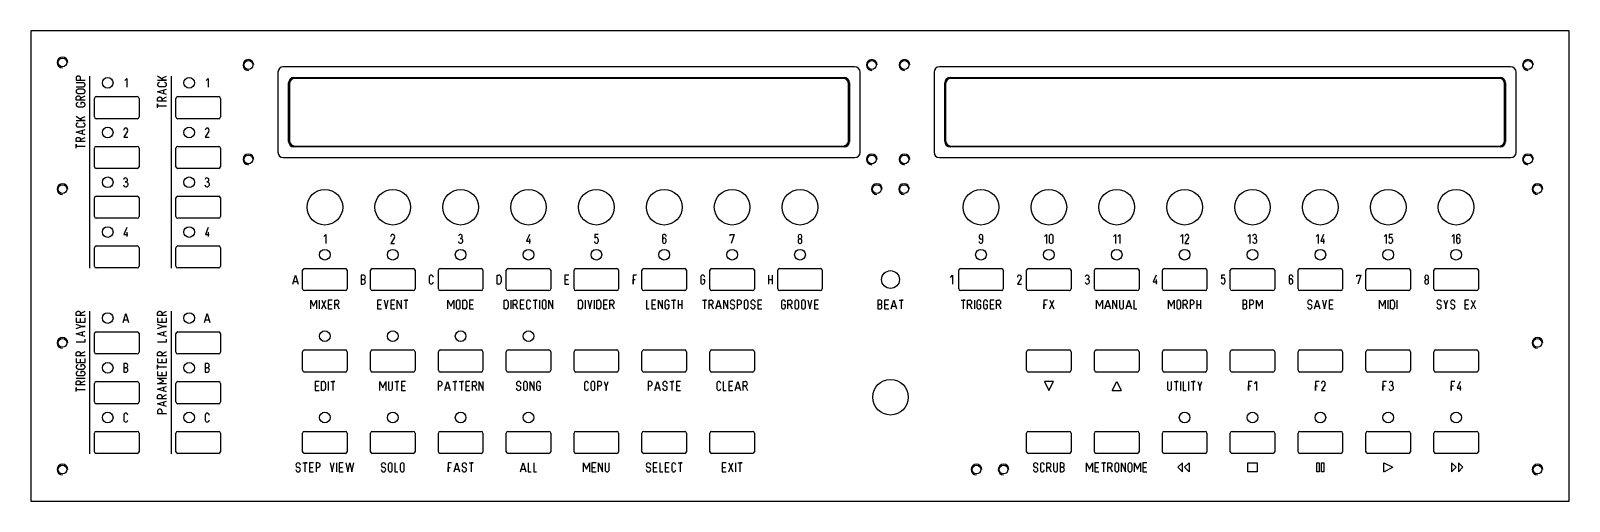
# Model space of a CAD drawing. Extents: x 0 to 432, y 0 to 132.
import ezdxf

# ---------------------------------------------------------------- set-up
doc = ezdxf.new("R2010")
doc.units = 0
doc.layers.add('Gravur', color=7, linetype='CONTINUOUS')
doc.layers.add('Kontur', color=7, linetype='CONTINUOUS')

msp = doc.modelspace()

# ---------------------------------------------------------------- linework, layer by layer
at = {"layer": 'Gravur', "color": 255, "linetype": 'CONTINUOUS'}
for p, q in [((12.727, 118.842), (12.72, 118.748)), ((12.72, 118.748), (12.72, 118.181)), ((12.72, 118.181), (15.24, 118.181)), ((14.673, 117.488), (12.72, 117.488)), ((12.748, 118.934), (12.727, 118.842)), ((12.782, 119.021), (12.748, 118.934)), ((12.829, 119.103), (12.782, 119.021)), ((12.888, 119.177), (12.829, 119.103)), ((12.957, 119.241), (12.888, 119.177)), ((13.035, 119.294), (12.957, 119.241)), ((13.12, 119.334), (13.035, 119.294)), ((13.21, 119.362), (13.12, 119.334)), ((13.303, 119.376), (13.21, 119.362)), ((13.397, 119.376), (13.303, 119.376)), ((13.49, 119.362), (13.397, 119.376)), ((13.58, 119.334), (13.49, 119.362)), ((13.665, 119.294), (13.58, 119.334)), ((13.743, 119.241), (13.665, 119.294)), ((13.812, 119.177), (13.743, 119.241)), ((13.871, 119.103), (13.812, 119.177)), ((13.918, 119.021), (13.871, 119.103)), ((13.952, 118.934), (13.918, 119.021)), ((13.973, 118.842), (13.952, 118.934)), ((13.98, 118.748), (13.973, 118.842)), ((13.98, 118.181), (13.98, 118.748)), ((14.758, 117.482), (14.673, 117.488)), ((14.84, 117.463), (14.758, 117.482)), ((14.919, 117.432), (14.84, 117.463)), ((14.992, 117.389), (14.919, 117.432)), ((15.059, 117.337), (14.992, 117.389)), ((15.116, 117.275), (15.059, 117.337)), ((15.164, 117.205), (15.116, 117.275)), ((15.116, 116.567), (15.164, 116.638)), ((15.201, 117.128), (15.164, 117.205)), ((15.164, 116.638), (15.201, 116.714)), ((15.226, 117.047), (15.201, 117.128)), ((15.201, 116.714), (15.226, 116.795)), ((15.238, 116.963), (15.226, 117.047)), ((15.226, 116.795), (15.238, 116.879)), ((15.238, 116.879), (15.238, 116.963)), ((16.51, 119.379), (16.51, 65.405)), ((26.387, 118.091), (26.954, 118.721)), ((26.954, 118.721), (26.954, 116.201)), ((37.218, 118.242), (35.58, 119.376)), ((35.58, 118.242), (38.1, 118.242)), ((35.594, 117.103), (35.582, 117.023)), ((35.582, 117.023), (35.582, 116.941)), ((35.582, 116.941), (35.594, 116.861)), ((35.618, 117.181), (35.594, 117.103)), ((35.594, 116.861), (35.618, 116.783)), ((35.653, 117.255), (35.618, 117.181)), ((35.618, 116.783), (35.653, 116.709)), ((35.699, 117.322), (35.653, 117.255)), ((35.653, 116.709), (35.699, 116.642)), ((35.755, 117.382), (35.699, 117.322)), ((35.699, 116.642), (35.755, 116.582)), ((35.818, 117.433), (35.755, 117.382)), ((35.889, 117.474), (35.818, 117.433)), ((35.965, 117.504), (35.889, 117.474)), ((36.045, 117.522), (35.965, 117.504)), ((36.126, 117.528), (36.045, 117.522)), ((36.588, 118.683), (38.1, 119.376)), ((38.1, 118.242), (37.218, 118.242)), ((37.635, 117.522), (37.554, 117.528)), ((37.715, 117.504), (37.635, 117.522)), ((37.791, 117.474), (37.715, 117.504)), ((37.862, 117.433), (37.791, 117.474)), ((37.925, 117.382), (37.862, 117.433)), ((37.981, 117.322), (37.925, 117.382)), ((37.925, 116.582), (37.981, 116.642)), ((38.027, 117.255), (37.981, 117.322)), ((37.981, 116.642), (38.027, 116.709)), ((38.062, 117.181), (38.027, 117.255)), ((38.027, 116.709), (38.062, 116.783)), ((38.086, 117.103), (38.062, 117.181)), ((38.062, 116.783), (38.086, 116.861)), ((38.098, 117.023), (38.086, 117.103)), ((38.086, 116.861), (38.098, 116.941)), ((38.098, 116.941), (38.098, 117.023)), ((39.37, 119.379), (39.37, 65.405)), ((49.247, 118.091), (49.814, 118.721)), ((49.814, 118.721), (49.814, 116.201)), ((12.72, 116.354), (14.673, 116.354)), ((12.72, 113.162), (12.727, 113.256)), ((12.72, 112.595), (12.72, 113.162)), ((15.24, 112.595), (12.72, 112.595)), ((12.734, 115.199), (12.722, 115.115)), ((12.722, 115.115), (12.722, 115.031)), ((12.722, 115.031), (12.734, 114.947)), ((12.727, 113.256), (12.748, 113.348)), ((12.759, 115.28), (12.734, 115.199)), ((12.734, 114.947), (12.759, 114.866)), ((12.748, 113.348), (12.782, 113.435)), ((12.796, 115.357), (12.759, 115.28)), ((12.759, 114.866), (12.796, 114.79)), ((12.782, 113.435), (12.829, 113.517)), ((12.844, 115.427), (12.796, 115.357)), ((12.796, 114.79), (12.844, 114.719)), ((12.829, 113.517), (12.888, 113.591)), ((12.901, 115.489), (12.844, 115.427)), ((12.844, 114.719), (12.901, 114.657)), ((12.888, 113.591), (12.957, 113.655)), ((12.968, 115.541), (12.901, 115.489)), ((12.901, 114.657), (12.968, 114.605)), ((12.957, 113.655), (13.035, 113.708)), ((13.041, 115.584), (12.968, 115.541)), ((12.968, 114.605), (13.041, 114.562)), ((13.035, 113.708), (13.12, 113.748)), ((13.12, 115.615), (13.041, 115.584)), ((13.041, 114.562), (13.12, 114.531)), ((13.202, 115.634), (13.12, 115.615)), ((13.12, 114.531), (13.202, 114.512)), ((13.12, 113.748), (13.21, 113.776)), ((13.287, 115.64), (13.202, 115.634)), ((13.202, 114.512), (13.287, 114.506)), ((13.21, 113.776), (13.303, 113.79)), ((14.673, 115.64), (13.287, 115.64)), ((13.287, 114.506), (14.673, 114.506)), ((13.303, 113.79), (13.397, 113.79)), ((13.397, 113.79), (13.49, 113.776)), ((13.49, 113.776), (13.58, 113.748)), ((13.58, 113.748), (13.665, 113.708)), ((13.665, 113.708), (13.743, 113.655)), ((13.743, 113.655), (13.812, 113.591)), ((13.812, 113.591), (13.871, 113.517)), ((13.871, 113.517), (13.918, 113.435)), ((13.918, 113.435), (13.952, 113.348)), ((13.952, 113.348), (13.973, 113.256)), ((13.973, 113.256), (13.98, 113.162)), ((13.98, 113.162), (15.24, 113.792)), ((13.98, 113.162), (13.98, 112.595)), ((13.98, 112.595), (13.98, 113.162)), ((14.673, 116.354), (14.758, 116.36)), ((14.758, 115.634), (14.673, 115.64)), ((14.673, 114.506), (14.758, 114.512)), ((14.758, 116.36), (14.84, 116.379)), ((14.84, 115.615), (14.758, 115.634)), ((14.758, 114.512), (14.84, 114.531)), ((14.84, 116.379), (14.919, 116.41)), ((14.919, 115.584), (14.84, 115.615)), ((14.84, 114.531), (14.919, 114.562)), ((14.919, 116.41), (14.992, 116.453)), ((14.992, 115.541), (14.919, 115.584)), ((14.919, 114.562), (14.992, 114.605)), ((14.992, 116.453), (15.059, 116.505)), ((15.059, 115.489), (14.992, 115.541)), ((14.992, 114.605), (15.059, 114.657)), ((15.059, 116.505), (15.116, 116.567)), ((15.116, 115.427), (15.059, 115.489)), ((15.059, 114.657), (15.116, 114.719)), ((15.164, 115.357), (15.116, 115.427)), ((15.116, 114.719), (15.164, 114.79)), ((15.201, 115.28), (15.164, 115.357)), ((15.164, 114.79), (15.201, 114.866)), ((15.226, 115.199), (15.201, 115.28)), ((15.201, 114.866), (15.226, 114.947)), ((15.238, 115.115), (15.226, 115.199)), ((15.226, 114.947), (15.238, 115.031)), ((15.238, 115.031), (15.238, 115.115)), ((35.58, 114.966), (38.1, 115.722)), ((38.1, 114.21), (35.58, 114.966)), ((35.58, 112.866), (35.587, 112.96)), ((35.58, 112.299), (35.58, 112.866)), ((38.1, 112.299), (35.58, 112.299)), ((35.587, 112.96), (35.608, 113.052)), ((35.608, 113.052), (35.642, 113.139)), ((35.642, 113.139), (35.689, 113.221)), ((35.689, 113.221), (35.748, 113.295)), ((35.748, 113.295), (35.817, 113.359)), ((35.755, 116.582), (35.818, 116.531)), ((35.817, 113.359), (35.895, 113.412)), ((35.818, 116.531), (35.889, 116.49)), ((35.889, 116.49), (35.965, 116.46)), ((35.895, 113.412), (35.98, 113.452)), ((35.965, 116.46), (36.045, 116.442)), ((35.98, 113.452), (36.07, 113.48)), ((36.045, 116.442), (36.126, 116.436)), ((36.07, 113.48), (36.163, 113.494)), ((36.126, 116.436), (37.554, 116.436)), ((36.163, 113.494), (36.257, 113.494)), ((36.257, 113.494), (36.35, 113.48)), ((36.35, 113.48), (36.44, 113.452)), ((36.44, 113.452), (36.525, 113.412)), ((36.525, 113.412), (36.603, 113.359)), ((36.603, 113.359), (36.672, 113.295)), ((36.672, 113.295), (36.731, 113.221)), ((36.731, 113.221), (36.778, 113.139)), ((36.778, 113.139), (36.812, 113.052)), ((36.812, 113.052), (36.833, 112.96)), ((36.833, 112.96), (36.84, 112.866)), ((36.84, 112.866), (38.1, 113.496)), ((36.84, 112.866), (36.84, 112.299)), ((36.84, 112.299), (36.84, 112.866)), ((37.344, 114.462), (37.344, 115.47)), ((37.554, 116.436), (37.635, 116.442)), ((37.635, 116.442), (37.715, 116.46)), ((37.715, 116.46), (37.791, 116.49)), ((37.791, 116.49), (37.862, 116.531)), ((37.862, 116.531), (37.925, 116.582)), ((14.358, 106.904), (12.72, 108.038)), ((12.734, 111.461), (12.722, 111.377)), ((12.722, 111.377), (12.722, 111.293)), ((12.722, 111.293), (12.734, 111.209)), ((12.759, 111.542), (12.734, 111.461)), ((12.734, 111.209), (12.759, 111.128)), ((12.796, 111.619), (12.759, 111.542)), ((12.759, 111.128), (12.796, 111.052)), ((12.844, 111.689), (12.796, 111.619)), ((12.796, 111.052), (12.844, 110.981)), ((12.901, 111.751), (12.844, 111.689)), ((12.844, 110.981), (12.901, 110.919)), ((12.968, 111.803), (12.901, 111.751)), ((12.901, 110.919), (12.968, 110.867)), ((13.041, 111.846), (12.968, 111.803)), ((12.968, 110.867), (13.041, 110.824)), ((13.12, 111.877), (13.041, 111.846)), ((13.041, 110.824), (13.12, 110.793)), ((13.202, 111.896), (13.12, 111.877)), ((13.12, 110.793), (13.202, 110.774)), ((13.287, 111.902), (13.202, 111.896)), ((13.202, 110.774), (13.287, 110.768)), ((13.287, 110.768), (14.673, 110.768)), ((13.728, 107.345), (15.24, 108.038)), ((14.673, 111.902), (14.043, 111.902)), ((14.043, 111.902), (14.043, 111.335)), ((14.758, 111.896), (14.673, 111.902)), ((14.673, 110.768), (14.758, 110.774)), ((14.84, 111.877), (14.758, 111.896)), ((14.758, 110.774), (14.84, 110.793)), ((14.919, 111.846), (14.84, 111.877)), ((14.84, 110.793), (14.919, 110.824)), ((14.992, 111.803), (14.919, 111.846)), ((14.919, 110.824), (14.992, 110.867)), ((15.059, 111.751), (14.992, 111.803)), ((14.992, 110.867), (15.059, 110.919)), ((15.116, 111.689), (15.059, 111.751)), ((15.059, 110.919), (15.116, 110.981)), ((15.164, 111.619), (15.116, 111.689)), ((15.116, 110.981), (15.164, 111.052)), ((15.201, 111.542), (15.164, 111.619)), ((15.164, 111.052), (15.201, 111.128)), ((15.226, 111.461), (15.201, 111.542)), ((15.201, 111.128), (15.226, 111.209)), ((15.238, 111.377), (15.226, 111.461)), ((15.226, 111.209), (15.238, 111.293)), ((15.238, 111.293), (15.238, 111.377)), ((35.58, 110.472), (35.58, 111.606)), ((35.58, 111.606), (35.58, 111.039)), ((35.58, 111.039), (38.1, 111.039)), ((12.72, 106.904), (15.24, 106.904)), ((12.72, 103.628), (15.24, 104.384)), ((12.734, 105.765), (12.722, 105.685)), ((12.722, 105.685), (12.722, 105.603)), ((12.722, 105.603), (12.734, 105.523)), ((12.758, 105.843), (12.734, 105.765)), ((12.734, 105.523), (12.758, 105.445)), ((12.793, 105.917), (12.758, 105.843)), ((12.758, 105.445), (12.793, 105.371)), ((12.839, 105.984), (12.793, 105.917)), ((12.793, 105.371), (12.839, 105.304)), ((12.895, 106.044), (12.839, 105.984)), ((12.839, 105.304), (12.895, 105.244)), ((12.958, 106.095), (12.895, 106.044)), ((12.895, 105.244), (12.958, 105.193)), ((13.029, 106.136), (12.958, 106.095)), ((12.958, 105.193), (13.029, 105.152)), ((13.105, 106.166), (13.029, 106.136)), ((13.029, 105.152), (13.105, 105.122)), ((13.185, 106.184), (13.105, 106.166)), ((13.105, 105.122), (13.185, 105.104)), ((13.266, 106.19), (13.185, 106.184)), ((13.185, 105.104), (13.266, 105.098)), ((13.266, 105.098), (14.694, 105.098)), ((15.24, 106.904), (14.358, 106.904)), ((14.484, 103.124), (14.484, 104.132)), ((14.775, 106.184), (14.694, 106.19)), ((14.694, 105.098), (14.775, 105.104)), ((14.855, 106.166), (14.775, 106.184)), ((14.775, 105.104), (14.855, 105.122)), ((14.931, 106.136), (14.855, 106.166)), ((14.855, 105.122), (14.931, 105.152)), ((15.002, 106.095), (14.931, 106.136)), ((14.931, 105.152), (15.002, 105.193)), ((15.065, 106.044), (15.002, 106.095)), ((15.002, 105.193), (15.065, 105.244)), ((15.121, 105.984), (15.065, 106.044)), ((15.065, 105.244), (15.121, 105.304)), ((15.167, 105.917), (15.121, 105.984)), ((15.121, 105.304), (15.167, 105.371)), ((15.202, 105.843), (15.167, 105.917)), ((15.167, 105.371), (15.202, 105.445)), ((15.226, 105.765), (15.202, 105.843)), ((15.202, 105.445), (15.226, 105.523)), ((15.238, 105.685), (15.226, 105.765)), ((15.226, 105.523), (15.238, 105.603)), ((15.238, 105.603), (15.238, 105.685)), ((27.139, 103.932), (26.131, 102.231)), ((49.999, 103.932), (48.991, 102.231)), ((15.24, 102.872), (12.72, 103.628)), ((12.72, 101.528), (12.727, 101.622)), ((12.72, 100.961), (12.72, 101.528)), ((15.24, 100.961), (12.72, 100.961)), ((12.72, 99.134), (12.72, 100.268)), ((12.72, 100.268), (12.72, 99.701)), ((12.72, 99.701), (15.24, 99.701)), ((12.727, 101.622), (12.748, 101.714)), ((12.748, 101.714), (12.782, 101.801)), ((12.782, 101.801), (12.829, 101.883)), ((12.829, 101.883), (12.888, 101.957)), ((12.888, 101.957), (12.957, 102.021)), ((12.957, 102.021), (13.035, 102.074)), ((13.035, 102.074), (13.12, 102.114)), ((13.12, 102.114), (13.21, 102.142)), ((13.21, 102.142), (13.303, 102.156)), ((13.303, 102.156), (13.397, 102.156)), ((13.397, 102.156), (13.49, 102.142)), ((13.49, 102.142), (13.58, 102.114)), ((13.58, 102.114), (13.665, 102.074)), ((13.665, 102.074), (13.743, 102.021)), ((13.743, 102.021), (13.812, 101.957)), ((13.812, 101.957), (13.871, 101.883)), ((13.871, 101.883), (13.918, 101.801)), ((13.918, 101.801), (13.952, 101.714)), ((13.952, 101.714), (13.973, 101.622)), ((13.973, 101.622), (13.98, 101.528)), ((13.98, 101.528), (15.24, 102.158)), ((13.98, 101.528), (13.98, 100.961)), ((13.98, 100.961), (13.98, 101.528)), ((26.131, 102.231), (27.202, 102.231)), ((48.991, 102.231), (50.062, 102.231)), ((26.954, 76.811), (26.135, 74.921)), ((26.135, 74.921), (27.206, 74.921)), ((26.954, 75.551), (26.954, 74.291)), ((49.814, 76.811), (48.995, 74.921)), ((48.995, 74.921), (50.066, 74.921)), ((49.814, 75.551), (49.814, 74.291)), ((82.267, 74.276), (82.834, 74.906)), ((82.834, 74.906), (82.834, 72.386)), ((102.069, 74.087), (101.061, 72.386)), ((139.984, 74.906), (139.165, 73.016)), ((139.984, 73.646), (139.984, 72.386)), ((159.285, 74.906), (158.34, 74.906)), ((158.34, 74.906), (158.34, 73.835)), ((159.285, 73.52), (159.285, 72.89)), ((177.265, 74.402), (177.265, 72.89)), ((196.315, 74.465), (196.315, 74.906)), ((196.315, 74.906), (197.386, 74.906)), ((197.386, 74.906), (196.567, 72.386)), ((215.396, 74.402), (215.396, 74.15)), ((216.404, 74.15), (216.404, 74.402)), ((266.196, 74.402), (266.196, 74.024)), ((267.204, 72.89), (267.204, 74.402)), ((284.543, 74.276), (285.11, 74.906)), ((285.11, 74.906), (285.11, 72.386)), ((285.824, 74.339), (285.824, 72.953)), ((286.958, 72.953), (286.958, 74.339)), ((303.887, 74.276), (304.454, 74.906)), ((304.454, 74.906), (304.454, 72.386)), ((305.147, 74.276), (305.714, 74.906)), ((305.714, 74.906), (305.714, 72.386)), ((322.681, 74.276), (323.248, 74.906)), ((323.248, 74.906), (323.248, 72.386)), ((324.949, 74.087), (323.941, 72.386)), ((341.634, 74.276), (342.201, 74.906)), ((342.201, 74.906), (342.201, 72.386)), ((360.785, 74.276), (361.352, 74.906)), ((361.352, 74.906), (361.352, 72.386)), ((362.864, 74.906), (362.045, 73.016)), ((362.864, 73.646), (362.864, 72.386)), ((379.834, 74.276), (380.401, 74.906)), ((380.401, 74.906), (380.401, 72.386)), ((382.165, 74.906), (381.22, 74.906)), ((381.22, 74.906), (381.22, 73.835)), ((382.165, 73.52), (382.165, 72.89)), ((398.885, 74.276), (399.452, 74.906)), ((399.452, 74.906), (399.452, 72.386)), ((400.145, 74.402), (400.145, 72.89)), ((101.061, 72.386), (102.132, 72.386)), ((139.165, 73.016), (140.236, 73.016)), ((178.336, 72.89), (178.336, 73.394)), ((215.354, 73.121), (215.354, 72.932)), ((216.446, 72.932), (216.446, 73.121)), ((323.941, 72.386), (325.012, 72.386)), ((362.045, 73.016), (363.116, 73.016)), ((401.216, 72.89), (401.216, 73.394)), ((78.581, 53.971), (78.581, 56.491)), ((78.581, 56.491), (79.4, 54.727)), ((79.4, 54.727), (80.219, 56.491)), ((80.219, 56.491), (80.219, 53.971)), ((80.933, 56.491), (80.933, 53.971)), ((81.647, 56.491), (82.781, 53.971)), ((81.647, 53.971), (82.781, 56.491)), ((84.629, 56.491), (83.495, 56.491)), ((83.495, 56.491), (83.495, 53.971)), ((85.322, 53.971), (85.322, 56.491)), ((85.322, 56.491), (85.889, 56.491)), ((98.471, 56.491), (97.337, 56.491)), ((97.337, 56.491), (97.337, 53.971)), ((99.185, 56.491), (99.752, 53.971)), ((99.752, 53.971), (100.319, 56.491)), ((102.167, 56.491), (101.033, 56.491)), ((101.033, 56.491), (101.033, 53.971)), ((102.881, 53.971), (102.881, 56.491)), ((102.881, 56.491), (104.015, 53.971)), ((104.015, 53.971), (104.015, 56.491)), ((104.729, 56.491), (105.863, 56.491)), ((105.863, 56.491), (105.296, 56.491)), ((105.296, 56.491), (105.296, 53.971)), ((117.059, 53.971), (117.059, 56.491)), ((117.059, 56.491), (117.878, 54.727)), ((117.878, 54.727), (118.697, 56.491)), ((118.697, 56.491), (118.697, 53.971)), ((121.259, 53.971), (121.259, 56.491)), ((121.259, 56.491), (121.763, 56.491)), ((124.241, 56.491), (123.107, 56.491)), ((123.107, 56.491), (123.107, 53.971)), ((132.875, 53.971), (132.875, 56.491)), ((132.875, 56.491), (133.379, 56.491)), ((134.723, 56.491), (134.723, 53.971)), ((135.416, 53.971), (135.416, 56.491)), ((135.416, 56.491), (135.983, 56.491)), ((138.461, 56.491), (137.327, 56.491)), ((137.327, 56.491), (137.327, 53.971)), ((140.981, 56.491), (142.115, 56.491)), ((142.115, 56.491), (141.548, 56.491)), ((141.548, 56.491), (141.548, 53.971)), ((142.829, 56.491), (142.829, 53.971)), ((145.391, 53.971), (145.391, 56.491)), ((145.391, 56.491), (146.525, 53.971)), ((146.525, 53.971), (146.525, 56.491)), ((153.752, 53.971), (153.752, 56.491)), ((153.752, 56.491), (154.256, 56.491)), ((155.6, 56.491), (155.6, 53.971)), ((156.314, 56.491), (156.881, 53.971)), ((156.881, 53.971), (157.448, 56.491)), ((158.162, 56.491), (158.162, 53.971)), ((158.876, 53.971), (158.876, 56.491)), ((158.876, 56.491), (159.38, 56.491)), ((161.858, 56.491), (160.724, 56.491)), ((160.724, 56.491), (160.724, 53.971)), ((162.551, 53.971), (162.551, 56.491)), ((162.551, 56.491), (163.118, 56.491)), ((172.771, 56.491), (172.771, 53.971)), ((175.438, 56.491), (174.304, 56.491)), ((174.304, 56.491), (174.304, 53.971)), ((176.152, 53.971), (176.152, 56.491)), ((176.152, 56.491), (177.286, 53.971)), ((177.286, 53.971), (177.286, 56.491)), ((179.848, 56.491), (180.982, 56.491)), ((180.982, 56.491), (180.415, 56.491)), ((180.415, 56.491), (180.415, 53.971)), ((181.696, 56.491), (181.696, 53.971)), ((182.83, 53.971), (182.83, 56.491)), ((188.534, 56.491), (189.668, 56.491)), ((189.668, 56.491), (189.101, 56.491)), ((189.101, 56.491), (189.101, 53.971)), ((190.361, 53.971), (190.361, 56.491)), ((190.361, 56.491), (190.928, 56.491)), ((192.272, 53.971), (193.028, 56.491)), ((193.028, 56.491), (193.784, 53.971)), ((194.498, 53.971), (194.498, 56.491)), ((194.498, 56.491), (195.632, 53.971)), ((195.632, 53.971), (195.632, 56.491)), ((198.866, 56.491), (198.299, 56.491)), ((198.299, 56.491), (198.299, 53.971)), ((205.166, 56.491), (204.032, 56.491)), ((204.032, 56.491), (204.032, 53.971)), ((212.519, 53.971), (212.519, 56.491)), ((212.519, 56.491), (213.086, 56.491)), ((218.126, 56.491), (218.693, 53.971)), ((218.693, 53.971), (219.26, 56.491)), ((221.108, 56.491), (219.974, 56.491)), ((219.974, 56.491), (219.974, 53.971)), ((237.73, 56.491), (237.73, 53.971)), ((238.255, 56.491), (237.73, 56.491)), ((240.796, 56.491), (239.662, 56.491)), ((239.662, 56.491), (239.662, 53.971)), ((241.51, 53.971), (242.266, 56.491)), ((242.266, 56.491), (243.022, 53.971)), ((243.736, 56.491), (244.87, 56.491)), ((244.87, 56.491), (244.303, 56.491)), ((244.303, 56.491), (244.303, 53.971)), ((261.114, 56.491), (262.248, 56.491)), ((262.248, 56.491), (261.681, 56.491)), ((261.681, 56.491), (261.681, 53.971)), ((262.941, 53.971), (262.941, 56.491)), ((262.941, 56.491), (263.508, 56.491)), ((264.852, 56.491), (264.852, 53.971)), ((270.396, 56.491), (269.262, 56.491)), ((269.262, 56.491), (269.262, 53.971)), ((271.089, 53.971), (271.089, 56.491)), ((271.089, 56.491), (271.656, 56.491)), ((285.33, 56.491), (284.322, 56.491)), ((284.322, 56.491), (284.322, 53.971)), ((286.044, 56.491), (287.178, 53.971)), ((286.044, 53.971), (287.178, 56.491)), ((299.151, 53.971), (299.151, 56.491)), ((299.151, 56.491), (299.97, 54.727)), ((299.97, 54.727), (300.789, 56.491)), ((300.789, 56.491), (300.789, 53.971)), ((301.503, 53.971), (302.259, 56.491)), ((302.259, 56.491), (303.015, 53.971)), ((303.729, 53.971), (303.729, 56.491)), ((303.729, 56.491), (304.863, 53.971)), ((304.863, 53.971), (304.863, 56.491)), ((305.577, 56.491), (305.577, 54.538)), ((306.711, 54.538), (306.711, 56.491)), ((307.425, 53.971), (308.181, 56.491)), ((308.181, 56.491), (308.937, 53.971)), ((309.63, 56.491), (309.63, 53.971)), ((319.293, 53.971), (319.293, 56.491)), ((319.293, 56.491), (320.112, 54.727)), ((320.112, 54.727), (320.931, 56.491)), ((320.931, 56.491), (320.931, 53.971)), ((323.472, 53.971), (323.472, 56.491)), ((323.472, 56.491), (324.039, 56.491)), ((325.929, 56.491), (325.362, 56.491)), ((325.362, 56.491), (325.362, 53.971)), ((327.273, 56.491), (327.273, 53.971)), ((328.407, 53.971), (328.407, 56.491)), ((340.17, 56.491), (340.17, 53.971)), ((340.695, 56.491), (340.17, 56.491)), ((342.648, 56.491), (342.081, 56.491)), ((342.081, 56.491), (342.081, 53.971)), ((343.992, 53.971), (343.992, 56.491)), ((343.992, 56.491), (344.811, 54.727)), ((344.811, 54.727), (345.63, 56.491)), ((345.63, 56.491), (345.63, 53.971)), ((360.333, 53.971), (361.089, 56.491)), ((361.089, 56.491), (361.845, 53.971)), ((362.559, 56.491), (363.126, 53.971)), ((363.126, 53.971), (363.693, 56.491)), ((365.541, 56.491), (364.407, 56.491)), ((364.407, 56.491), (364.407, 53.971)), ((378.543, 53.971), (378.543, 56.491)), ((378.543, 56.491), (379.362, 54.727)), ((379.362, 54.727), (380.181, 56.491)), ((380.181, 56.491), (380.181, 53.971)), ((380.895, 56.491), (380.895, 53.971)), ((381.609, 53.971), (381.609, 56.491)), ((381.609, 56.491), (382.113, 56.491)), ((383.457, 56.491), (383.457, 53.971)), ((396.627, 56.491), (397.194, 54.916)), ((397.194, 54.916), (397.761, 56.491)), ((403.599, 56.491), (402.465, 56.491)), ((402.465, 56.491), (402.465, 53.971)), ((404.313, 56.491), (405.447, 53.971)), ((404.313, 53.971), (405.447, 56.491)), ((12.72, 52.706), (12.727, 52.8)), ((12.72, 52.139), (12.72, 52.706)), ((15.24, 52.139), (12.72, 52.139)), ((12.727, 52.8), (12.748, 52.892)), ((12.748, 52.892), (12.782, 52.979)), ((12.782, 52.979), (12.829, 53.061)), ((12.829, 53.061), (12.888, 53.135)), ((12.888, 53.135), (12.957, 53.199)), ((12.957, 53.199), (13.035, 53.252)), ((13.035, 53.252), (13.12, 53.292)), ((13.12, 53.292), (13.21, 53.32)), ((13.21, 53.32), (13.303, 53.334)), ((13.303, 53.334), (13.397, 53.334)), ((13.397, 53.334), (13.49, 53.32)), ((13.49, 53.32), (13.58, 53.292)), ((13.58, 53.292), (13.665, 53.252)), ((13.665, 53.252), (13.743, 53.199)), ((13.743, 53.199), (13.812, 53.135)), ((13.812, 53.135), (13.871, 53.061)), ((13.871, 53.061), (13.918, 52.979)), ((13.918, 52.979), (13.952, 52.892)), ((13.952, 52.892), (13.973, 52.8)), ((13.973, 52.8), (13.98, 52.706)), ((13.98, 52.706), (15.24, 53.336)), ((13.98, 52.706), (13.98, 52.139)), ((13.98, 52.139), (13.98, 52.706)), ((16.51, 53.339), (16.51, 13.335)), ((25.914, 50.161), (26.67, 52.681)), ((26.67, 52.681), (27.426, 50.161)), ((35.58, 52.706), (35.587, 52.8)), ((35.58, 52.139), (35.58, 52.706)), ((38.1, 52.139), (35.58, 52.139)), ((35.587, 52.8), (35.608, 52.892)), ((35.608, 52.892), (35.642, 52.979)), ((35.642, 52.979), (35.689, 53.061)), ((35.689, 53.061), (35.748, 53.135)), ((35.748, 53.135), (35.817, 53.199)), ((35.817, 53.199), (35.895, 53.252)), ((35.895, 53.252), (35.98, 53.292)), ((35.98, 53.292), (36.07, 53.32)), ((36.07, 53.32), (36.163, 53.334)), ((36.163, 53.334), (36.257, 53.334)), ((36.257, 53.334), (36.35, 53.32)), ((36.35, 53.32), (36.44, 53.292)), ((36.44, 53.292), (36.525, 53.252)), ((36.525, 53.252), (36.603, 53.199)), ((36.603, 53.199), (36.672, 53.135)), ((36.672, 53.135), (36.731, 53.061)), ((36.731, 53.061), (36.778, 52.979)), ((36.778, 52.979), (36.812, 52.892)), ((36.812, 52.892), (36.833, 52.8)), ((36.833, 52.8), (36.84, 52.706)), ((36.84, 52.706), (38.1, 53.336)), ((36.84, 52.706), (36.84, 52.139)), ((36.84, 52.139), (36.84, 52.706)), ((39.37, 53.339), (39.37, 13.335)), ((48.774, 50.161), (49.53, 52.681)), ((49.53, 52.681), (50.286, 50.161)), ((83.495, 55.231), (84.44, 55.231)), ((83.495, 53.971), (84.629, 53.971)), ((85.889, 55.231), (85.322, 55.231)), ((85.322, 55.231), (85.889, 55.231)), ((85.889, 55.231), (86.519, 53.971)), ((97.337, 55.231), (98.282, 55.231)), ((97.337, 53.971), (98.471, 53.971)), ((101.033, 55.231), (101.978, 55.231)), ((101.033, 53.971), (102.167, 53.971)), ((119.411, 55.924), (119.411, 54.538)), ((120.545, 54.538), (120.545, 55.924)), ((121.763, 53.971), (121.259, 53.971)), ((122.393, 55.861), (122.393, 54.601)), ((123.107, 55.231), (124.052, 55.231)), ((123.107, 53.971), (124.241, 53.971)), ((133.379, 53.971), (132.875, 53.971)), ((134.009, 55.861), (134.009, 54.601)), ((135.983, 55.231), (135.416, 55.231)), ((135.416, 55.231), (135.983, 55.231)), ((135.983, 55.231), (136.613, 53.971)), ((137.327, 55.231), (138.272, 55.231)), ((137.327, 53.971), (138.461, 53.971)), ((139.175, 55.945), (139.175, 54.517)), ((143.543, 55.924), (143.543, 54.538)), ((144.677, 54.538), (144.677, 55.924)), ((154.256, 53.971), (153.752, 53.971)), ((154.886, 55.861), (154.886, 54.601)), ((159.38, 53.971), (158.876, 53.971)), ((160.01, 55.861), (160.01, 54.601)), ((160.724, 55.231), (161.669, 55.231)), ((160.724, 53.971), (161.858, 53.971)), ((163.118, 55.231), (162.551, 55.231)), ((162.551, 55.231), (163.118, 55.231)), ((163.118, 55.231), (163.748, 53.971)), ((172.771, 53.971), (173.59, 53.971)), ((174.304, 55.231), (175.249, 55.231)), ((174.304, 53.971), (175.438, 53.971)), ((178, 55.924), (178, 54.538)), ((179.134, 55.168), (178.567, 55.168)), ((179.134, 54.538), (179.134, 55.168)), ((181.696, 55.231), (182.83, 55.231)), ((190.928, 55.231), (190.361, 55.231)), ((190.361, 55.231), (190.928, 55.231)), ((190.928, 55.231), (191.558, 53.971)), ((192.524, 54.727), (193.532, 54.727)), ((198.299, 55.231), (198.866, 55.231)), ((200.21, 55.924), (200.21, 54.538)), ((201.344, 54.538), (201.344, 55.924)), ((204.032, 55.231), (204.977, 55.231)), ((204.032, 53.971), (205.166, 53.971)), ((210.692, 55.924), (210.692, 54.538)), ((211.826, 55.168), (211.259, 55.168)), ((211.826, 54.538), (211.826, 55.168)), ((213.086, 55.231), (212.519, 55.231)), ((212.519, 55.231), (213.086, 55.231)), ((213.086, 55.231), (213.716, 53.971)), ((214.43, 55.924), (214.43, 54.538)), ((215.564, 54.538), (215.564, 55.924)), ((216.278, 55.924), (216.278, 54.538)), ((217.412, 54.538), (217.412, 55.924)), ((219.974, 55.231), (220.919, 55.231)), ((219.974, 53.971), (221.108, 53.971)), ((238.297, 55.252), (237.73, 55.252)), ((237.73, 55.252), (238.297, 55.252)), ((237.73, 53.971), (238.297, 53.971)), ((239.662, 55.231), (240.607, 55.231)), ((239.662, 53.971), (240.796, 53.971)), ((241.762, 54.727), (242.77, 54.727)), ((263.508, 55.231), (262.941, 55.231)), ((262.941, 55.231), (263.508, 55.231)), ((263.508, 55.231), (264.138, 53.971)), ((265.566, 55.924), (265.566, 54.538)), ((266.7, 55.168), (266.133, 55.168)), ((266.7, 54.538), (266.7, 55.168)), ((267.414, 55.924), (267.414, 54.538)), ((268.548, 55.168), (267.981, 55.168)), ((268.548, 54.538), (268.548, 55.168)), ((269.262, 55.231), (270.207, 55.231)), ((269.262, 53.971), (270.396, 53.971)), ((271.656, 55.231), (271.089, 55.231)), ((271.089, 55.231), (271.656, 55.231)), ((271.656, 55.231), (272.286, 53.971)), ((284.322, 53.971), (284.322, 55.231)), ((284.322, 55.231), (284.952, 55.231)), ((301.755, 54.727), (302.763, 54.727)), ((307.677, 54.727), (308.685, 54.727)), ((309.63, 53.971), (310.449, 53.971)), ((321.645, 55.924), (321.645, 54.538)), ((322.779, 54.538), (322.779, 55.924)), ((324.039, 55.231), (323.472, 55.231)), ((323.472, 55.231), (324.039, 55.231)), ((324.039, 55.231), (324.669, 53.971)), ((325.362, 55.231), (325.929, 55.231)), ((327.273, 55.231), (328.407, 55.231)), ((340.737, 55.252), (340.17, 55.252)), ((340.17, 55.252), (340.737, 55.252)), ((340.17, 53.971), (340.737, 53.971)), ((342.081, 55.231), (342.648, 55.231)), ((360.585, 54.727), (361.593, 54.727)), ((364.407, 55.231), (365.352, 55.231)), ((364.407, 53.971), (365.541, 53.971)), ((382.113, 53.971), (381.609, 53.971)), ((382.743, 55.861), (382.743, 54.601)), ((397.194, 54.916), (397.194, 53.971)), ((397.194, 53.971), (397.194, 54.916)), ((402.465, 55.231), (403.41, 55.231)), ((402.465, 53.971), (403.599, 53.971)), ((12.72, 51.446), (12.72, 50.312)), ((12.72, 50.312), (15.24, 50.312)), ((14.295, 49.031), (12.72, 49.598)), ((12.72, 48.464), (14.295, 49.031)), ((12.72, 46.994), (15.24, 47.75)), ((13.98, 50.312), (13.98, 51.257)), ((14.295, 49.031), (15.24, 49.031)), ((15.24, 49.031), (14.295, 49.031)), ((15.24, 50.312), (15.24, 51.446)), ((26.166, 50.917), (27.174, 50.917)), ((35.58, 51.446), (35.58, 50.312)), ((35.58, 50.312), (38.1, 50.312)), ((37.155, 49.031), (35.58, 49.598)), ((35.58, 48.464), (37.155, 49.031)), ((35.58, 46.994), (38.1, 47.75)), ((36.84, 50.312), (36.84, 51.257)), ((37.155, 49.031), (38.1, 49.031)), ((38.1, 49.031), (37.155, 49.031)), ((38.1, 50.312), (38.1, 51.446)), ((49.026, 50.917), (50.034, 50.917)), ((15.24, 46.238), (12.72, 46.994)), ((12.72, 44.705), (15.24, 44.705)), ((14.484, 46.49), (14.484, 47.498)), ((15.24, 44.705), (15.24, 45.524)), ((38.1, 46.238), (35.58, 46.994)), ((35.58, 44.705), (38.1, 44.705)), ((37.344, 46.49), (37.344, 47.498)), ((38.1, 44.705), (38.1, 45.524)), ((12.72, 41.366), (12.727, 41.46)), ((12.72, 40.799), (12.72, 41.366)), ((15.24, 40.799), (12.72, 40.799)), ((12.72, 40.106), (12.72, 38.972)), ((12.72, 38.972), (15.24, 38.972)), ((12.727, 41.46), (12.748, 41.552)), ((12.748, 41.552), (12.782, 41.639)), ((12.782, 41.639), (12.829, 41.721)), ((12.829, 41.721), (12.888, 41.795)), ((12.888, 41.795), (12.957, 41.859)), ((12.957, 41.859), (13.035, 41.912)), ((13.035, 41.912), (13.12, 41.952)), ((13.12, 41.952), (13.21, 41.98)), ((13.21, 41.98), (13.303, 41.994)), ((13.303, 41.994), (13.397, 41.994)), ((13.397, 41.994), (13.49, 41.98)), ((13.49, 41.98), (13.58, 41.952)), ((13.58, 41.952), (13.665, 41.912)), ((13.665, 41.912), (13.743, 41.859)), ((13.743, 41.859), (13.812, 41.795)), ((13.812, 41.795), (13.871, 41.721)), ((13.871, 41.721), (13.918, 41.639)), ((13.918, 41.639), (13.952, 41.552)), ((13.952, 41.552), (13.973, 41.46)), ((13.973, 41.46), (13.98, 41.366)), ((13.98, 41.366), (15.24, 41.996)), ((13.98, 41.366), (13.98, 40.799)), ((13.98, 40.799), (13.98, 41.366)), ((13.98, 38.972), (13.98, 39.917)), ((15.24, 38.972), (15.24, 40.106)), ((35.58, 41.366), (35.587, 41.46)), ((35.58, 40.799), (35.58, 41.366)), ((38.1, 40.799), (35.58, 40.799)), ((35.58, 40.106), (35.58, 38.972)), ((35.58, 38.972), (38.1, 38.972)), ((35.587, 41.46), (35.608, 41.552)), ((35.608, 41.552), (35.642, 41.639)), ((35.642, 41.639), (35.689, 41.721)), ((35.689, 41.721), (35.748, 41.795)), ((35.748, 41.795), (35.817, 41.859)), ((35.817, 41.859), (35.895, 41.912)), ((35.895, 41.912), (35.98, 41.952)), ((35.98, 41.952), (36.07, 41.98)), ((36.07, 41.98), (36.163, 41.994)), ((36.163, 41.994), (36.257, 41.994)), ((36.257, 41.994), (36.35, 41.98)), ((36.35, 41.98), (36.44, 41.952)), ((36.44, 41.952), (36.525, 41.912)), ((36.525, 41.912), (36.603, 41.859)), ((36.603, 41.859), (36.672, 41.795)), ((36.672, 41.795), (36.731, 41.721)), ((36.731, 41.721), (36.778, 41.639)), ((36.778, 41.639), (36.812, 41.552)), ((36.812, 41.552), (36.833, 41.46)), ((36.833, 41.46), (36.84, 41.366)), ((36.84, 41.366), (38.1, 41.996)), ((36.84, 41.366), (36.84, 40.799)), ((36.84, 40.799), (36.84, 41.366)), ((36.84, 38.972), (36.84, 39.917)), ((38.1, 38.972), (38.1, 40.106)), ((12.72, 34.562), (15.24, 34.562)), ((12.734, 37.817), (12.722, 37.733)), ((12.722, 37.733), (12.722, 37.649)), ((12.722, 37.649), (12.734, 37.565)), ((12.734, 35.969), (12.722, 35.885)), ((12.722, 35.885), (12.722, 35.801)), ((12.722, 35.801), (12.734, 35.717)), ((12.759, 37.898), (12.734, 37.817)), ((12.734, 37.565), (12.759, 37.484)), ((12.759, 36.05), (12.734, 35.969)), ((12.734, 35.717), (12.759, 35.636)), ((12.796, 37.975), (12.759, 37.898)), ((12.759, 37.484), (12.796, 37.408)), ((12.796, 36.127), (12.759, 36.05)), ((12.759, 35.636), (12.796, 35.56)), ((12.844, 38.045), (12.796, 37.975)), ((12.796, 37.408), (12.844, 37.337)), ((12.844, 36.197), (12.796, 36.127)), ((12.796, 35.56), (12.844, 35.489)), ((12.901, 38.107), (12.844, 38.045)), ((12.844, 37.337), (12.901, 37.275)), ((12.901, 36.259), (12.844, 36.197)), ((12.844, 35.489), (12.901, 35.427)), ((12.968, 38.159), (12.901, 38.107)), ((12.901, 37.275), (12.968, 37.223)), ((12.968, 36.311), (12.901, 36.259)), ((12.901, 35.427), (12.968, 35.375)), ((13.041, 38.202), (12.968, 38.159)), ((12.968, 37.223), (13.041, 37.18)), ((13.041, 36.354), (12.968, 36.311)), ((12.968, 35.375), (13.041, 35.332)), ((13.12, 38.233), (13.041, 38.202)), ((13.041, 37.18), (13.12, 37.149)), ((13.12, 36.385), (13.041, 36.354)), ((13.041, 35.332), (13.12, 35.301)), ((13.202, 38.252), (13.12, 38.233)), ((13.12, 37.149), (13.202, 37.13)), ((13.202, 36.404), (13.12, 36.385)), ((13.12, 35.301), (13.202, 35.282)), ((13.287, 38.258), (13.202, 38.252)), ((13.202, 37.13), (13.287, 37.124)), ((13.287, 36.41), (13.202, 36.404)), ((13.202, 35.282), (13.287, 35.276)), ((13.287, 37.124), (14.673, 37.124)), ((13.287, 35.276), (14.673, 35.276)), ((14.673, 38.258), (14.043, 38.258)), ((14.043, 38.258), (14.043, 37.691)), ((14.673, 36.41), (14.043, 36.41)), ((14.043, 36.41), (14.043, 35.843)), ((14.758, 38.252), (14.673, 38.258)), ((14.673, 37.124), (14.758, 37.13)), ((14.758, 36.404), (14.673, 36.41)), ((14.673, 35.276), (14.758, 35.282)), ((14.84, 38.233), (14.758, 38.252)), ((14.758, 37.13), (14.84, 37.149)), ((14.84, 36.385), (14.758, 36.404)), ((14.758, 35.282), (14.84, 35.301)), ((14.919, 38.202), (14.84, 38.233)), ((14.84, 37.149), (14.919, 37.18)), ((14.919, 36.354), (14.84, 36.385)), ((14.84, 35.301), (14.919, 35.332)), ((14.992, 38.159), (14.919, 38.202)), ((14.919, 37.18), (14.992, 37.223)), ((14.992, 36.311), (14.919, 36.354)), ((14.919, 35.332), (14.992, 35.375)), ((15.059, 38.107), (14.992, 38.159)), ((14.992, 37.223), (15.059, 37.275)), ((15.059, 36.259), (14.992, 36.311)), ((14.992, 35.375), (15.059, 35.427)), ((15.116, 38.045), (15.059, 38.107)), ((15.059, 37.275), (15.116, 37.337)), ((15.116, 36.197), (15.059, 36.259)), ((15.059, 35.427), (15.116, 35.489)), ((15.164, 37.975), (15.116, 38.045)), ((15.116, 37.337), (15.164, 37.408)), ((15.164, 36.127), (15.116, 36.197)), ((15.116, 35.489), (15.164, 35.56)), ((15.201, 37.898), (15.164, 37.975)), ((15.164, 37.408), (15.201, 37.484)), ((15.201, 36.05), (15.164, 36.127)), ((15.164, 35.56), (15.201, 35.636)), ((15.226, 37.817), (15.201, 37.898)), ((15.201, 37.484), (15.226, 37.565)), ((15.226, 35.969), (15.201, 36.05)), ((15.201, 35.636), (15.226, 35.717)), ((15.238, 37.733), (15.226, 37.817)), ((15.226, 37.565), (15.238, 37.649)), ((15.238, 35.885), (15.226, 35.969)), ((15.226, 35.717), (15.238, 35.801)), ((15.238, 37.649), (15.238, 37.733)), ((15.238, 35.801), (15.238, 35.885)), ((26.08, 38.711), (26.08, 36.191)), ((26.605, 38.711), (26.08, 38.711)), ((26.647, 37.472), (26.08, 37.472)), ((26.08, 37.472), (26.647, 37.472)), ((26.08, 36.191), (26.647, 36.191)), ((35.58, 37.124), (35.58, 38.258)), ((35.58, 38.258), (35.58, 37.691)), ((35.58, 37.691), (38.1, 37.691)), ((35.58, 36.41), (35.58, 35.276)), ((35.58, 35.276), (38.1, 35.276)), ((37.344, 33.743), (35.58, 34.562)), ((35.58, 34.562), (38.1, 34.562)), ((36.84, 35.276), (36.84, 36.221)), ((38.1, 35.276), (38.1, 36.41)), ((48.94, 38.711), (48.94, 36.191)), ((49.465, 38.711), (48.94, 38.711)), ((49.507, 37.472), (48.94, 37.472)), ((48.94, 37.472), (49.507, 37.472)), ((48.94, 36.191), (49.507, 36.191)), ((12.72, 33.218), (12.727, 33.312)), ((12.72, 32.651), (12.72, 33.218)), ((15.24, 32.651), (12.72, 32.651)), ((12.72, 30.824), (12.72, 31.958)), ((12.72, 31.958), (12.72, 31.391)), ((12.72, 31.391), (15.24, 31.391)), ((12.727, 33.312), (12.748, 33.404)), ((12.748, 33.404), (12.782, 33.491)), ((12.782, 33.491), (12.829, 33.573)), ((12.829, 33.573), (12.888, 33.647)), ((12.888, 33.647), (12.957, 33.711)), ((12.957, 33.711), (13.035, 33.764)), ((13.035, 33.764), (13.12, 33.804)), ((13.12, 33.804), (13.21, 33.832)), ((13.21, 33.832), (13.303, 33.846)), ((13.303, 33.846), (13.397, 33.846)), ((13.397, 33.846), (13.49, 33.832)), ((13.49, 33.832), (13.58, 33.804)), ((13.58, 33.804), (13.665, 33.764)), ((13.665, 33.764), (13.743, 33.711)), ((13.743, 33.711), (13.812, 33.647)), ((13.812, 33.647), (13.871, 33.573)), ((13.871, 33.573), (13.918, 33.491)), ((13.918, 33.491), (13.952, 33.404)), ((13.952, 33.404), (13.973, 33.312)), ((13.973, 33.312), (13.98, 33.218)), ((13.98, 33.218), (15.24, 33.848)), ((13.98, 33.218), (13.98, 32.651)), ((13.98, 32.651), (13.98, 33.218)), ((35.58, 32.924), (37.344, 33.743)), ((38.1, 32.924), (35.58, 32.924)), ((35.58, 31.454), (38.1, 32.21)), ((38.1, 30.698), (35.58, 31.454)), ((37.344, 30.95), (37.344, 31.958)), ((80.912, 33.631), (79.778, 33.631)), ((79.778, 33.631), (79.778, 31.111)), ((79.778, 32.371), (80.723, 32.371)), ((79.778, 31.111), (80.912, 31.111)), ((81.626, 31.111), (81.626, 33.631)), ((81.626, 33.631), (82.13, 33.631)), ((82.13, 31.111), (81.626, 31.111)), ((82.76, 33.001), (82.76, 31.741)), ((83.474, 33.631), (83.474, 31.111)), ((84.188, 33.631), (85.322, 33.631)), ((85.322, 33.631), (84.755, 33.631)), ((84.755, 33.631), (84.755, 31.111)), ((98.009, 31.111), (98.009, 33.631)), ((98.009, 33.631), (98.828, 31.867)), ((98.828, 31.867), (99.647, 33.631)), ((99.647, 33.631), (99.647, 31.111)), ((100.361, 33.631), (100.361, 31.678)), ((101.495, 31.678), (101.495, 33.631)), ((102.209, 33.631), (103.343, 33.631)), ((103.343, 33.631), (102.776, 33.631)), ((102.776, 33.631), (102.776, 31.111)), ((105.191, 33.631), (104.057, 33.631)), ((104.057, 33.631), (104.057, 31.111)), ((104.057, 32.371), (105.002, 32.371)), ((104.057, 31.111), (105.191, 31.111)), ((114.865, 33.631), (114.298, 33.631)), ((114.298, 33.631), (114.298, 31.111)), ((114.298, 32.371), (114.865, 32.371)), ((116.209, 31.111), (116.965, 33.631)), ((116.461, 31.867), (117.469, 31.867)), ((116.965, 33.631), (117.721, 31.111)), ((118.435, 33.631), (119.569, 33.631)), ((119.569, 33.631), (119.002, 33.631)), ((119.002, 33.631), (119.002, 31.111)), ((120.283, 33.631), (121.417, 33.631)), ((121.417, 33.631), (120.85, 33.631)), ((120.85, 33.631), (120.85, 31.111)), ((123.265, 33.631), (122.131, 33.631)), ((122.131, 33.631), (122.131, 31.111)), ((122.131, 32.371), (123.076, 32.371)), ((122.131, 31.111), (123.265, 31.111)), ((123.958, 31.111), (123.958, 33.631)), ((123.958, 33.631), (124.525, 33.631)), ((124.525, 32.371), (123.958, 32.371)), ((123.958, 32.371), (124.525, 32.371)), ((124.525, 32.371), (125.155, 31.111)), ((125.869, 31.111), (125.869, 33.631)), ((125.869, 33.631), (127.003, 31.111)), ((127.003, 31.111), (127.003, 33.631)), ((138.272, 33.064), (138.272, 31.678)), ((139.406, 31.678), (139.406, 33.064)), ((140.12, 31.111), (140.12, 33.631)), ((140.12, 33.631), (141.254, 31.111)), ((141.254, 31.111), (141.254, 33.631)), ((141.968, 33.064), (141.968, 31.678)), ((143.102, 32.308), (142.535, 32.308)), ((143.102, 31.678), (143.102, 32.308)), ((155.411, 33.085), (155.411, 31.657)), ((157.217, 33.064), (157.217, 31.678)), ((158.351, 31.678), (158.351, 33.064)), ((159.611, 33.631), (159.044, 33.631)), ((159.044, 33.631), (159.044, 31.111)), ((159.044, 32.371), (159.611, 32.371)), ((160.955, 33.631), (161.522, 32.056)), ((161.522, 32.056), (162.089, 33.631)), ((161.522, 32.056), (161.522, 31.111)), ((161.522, 31.111), (161.522, 32.056)), ((173.821, 33.631), (173.254, 33.631)), ((173.254, 33.631), (173.254, 31.111)), ((173.254, 32.371), (173.821, 32.371)), ((175.165, 31.111), (175.921, 33.631)), ((175.417, 31.867), (176.425, 31.867)), ((175.921, 33.631), (176.677, 31.111)), ((179.365, 33.631), (180.499, 33.631)), ((180.499, 33.631), (179.932, 33.631)), ((179.932, 33.631), (179.932, 31.111)), ((182.347, 33.631), (181.213, 33.631)), ((181.213, 33.631), (181.213, 31.111)), ((181.213, 32.371), (182.158, 32.371)), ((181.213, 31.111), (182.347, 31.111)), ((192.566, 33.085), (192.566, 31.657)), ((194.351, 33.631), (194.351, 31.111)), ((194.351, 31.111), (195.17, 31.111)), ((197.018, 33.631), (195.884, 33.631)), ((195.884, 33.631), (195.884, 31.111)), ((195.884, 32.371), (196.829, 32.371)), ((195.884, 31.111), (197.018, 31.111)), ((197.732, 31.111), (198.488, 33.631)), ((197.984, 31.867), (198.992, 31.867)), ((198.488, 33.631), (199.244, 31.111)), ((199.937, 31.111), (199.937, 33.631)), ((199.937, 33.631), (200.504, 33.631)), ((200.504, 32.371), (199.937, 32.371)), ((199.937, 32.371), (200.504, 32.371)), ((200.504, 32.371), (201.134, 31.111)), ((284.48, 33.655), (285.75, 31.115)), ((287.02, 33.655), (284.48, 33.655)), ((285.75, 31.115), (287.02, 33.655)), ((303.53, 31.115), (304.8, 33.655)), ((303.53, 31.115), (306.07, 31.115)), ((304.8, 33.655), (306.07, 31.115)), ((319.041, 33.631), (319.041, 31.678)), ((320.175, 31.678), (320.175, 33.631)), ((320.889, 33.631), (322.023, 33.631)), ((322.023, 33.631), (321.456, 33.631)), ((321.456, 33.631), (321.456, 31.111)), ((322.737, 33.631), (322.737, 31.111)), ((323.43, 33.631), (323.43, 31.111)), ((323.43, 31.111), (324.249, 31.111)), ((324.963, 33.631), (324.963, 31.111)), ((325.677, 33.631), (326.811, 33.631)), ((326.811, 33.631), (326.244, 33.631)), ((326.244, 33.631), (326.244, 31.111)), ((327.525, 33.631), (328.092, 32.056)), ((328.092, 32.056), (328.659, 33.631)), ((328.092, 32.056), (328.092, 31.111)), ((328.092, 31.111), (328.092, 32.056)), ((342.774, 33.631), (341.766, 33.631)), ((341.766, 33.631), (341.766, 31.111)), ((341.766, 31.111), (341.766, 32.371)), ((341.766, 32.371), (342.396, 32.371)), ((343.467, 33.001), (344.034, 33.631)), ((344.034, 33.631), (344.034, 31.111)), ((361.568, 33.631), (360.56, 33.631)), ((360.56, 33.631), (360.56, 31.111)), ((360.56, 31.111), (360.56, 32.371)), ((360.56, 32.371), (361.19, 32.371)), ((363.269, 32.812), (362.261, 31.111)), ((362.261, 31.111), (363.332, 31.111)), ((380.521, 33.631), (379.513, 33.631)), ((379.513, 33.631), (379.513, 31.111)), ((379.513, 31.111), (379.513, 32.371)), ((379.513, 32.371), (380.143, 32.371)), ((399.672, 33.631), (398.664, 33.631)), ((398.664, 33.631), (398.664, 31.111)), ((398.664, 31.111), (398.664, 32.371)), ((398.664, 32.371), (399.294, 32.371)), ((401.184, 33.631), (400.365, 31.741)), ((400.365, 31.741), (401.436, 31.741)), ((401.184, 32.371), (401.184, 31.111)), ((35.58, 29.354), (35.587, 29.448)), ((35.58, 28.787), (35.58, 29.354)), ((38.1, 28.787), (35.58, 28.787)), ((35.58, 27.338), (38.1, 28.094)), ((38.1, 26.582), (35.58, 27.338)), ((35.587, 29.448), (35.608, 29.54)), ((35.608, 29.54), (35.642, 29.627)), ((35.642, 29.627), (35.689, 29.709)), ((35.689, 29.709), (35.748, 29.783)), ((35.748, 29.783), (35.817, 29.847)), ((35.817, 29.847), (35.895, 29.9)), ((35.895, 29.9), (35.98, 29.94)), ((35.98, 29.94), (36.07, 29.968)), ((36.07, 29.968), (36.163, 29.982)), ((36.163, 29.982), (36.257, 29.982)), ((36.257, 29.982), (36.35, 29.968)), ((36.35, 29.968), (36.44, 29.94)), ((36.44, 29.94), (36.525, 29.9)), ((36.525, 29.9), (36.603, 29.847)), ((36.603, 29.847), (36.672, 29.783)), ((36.672, 29.783), (36.731, 29.709)), ((36.731, 29.709), (36.778, 29.627)), ((36.778, 29.627), (36.812, 29.54)), ((36.812, 29.54), (36.833, 29.448)), ((36.833, 29.448), (36.84, 29.354)), ((36.84, 29.354), (38.1, 29.984)), ((36.84, 29.354), (36.84, 28.787)), ((36.84, 28.787), (36.84, 29.354)), ((37.344, 26.834), (37.344, 27.842)), ((26.124, 24.195), (26.124, 22.767)), ((35.587, 25.332), (35.58, 25.238)), ((35.58, 25.238), (35.58, 24.671)), ((35.58, 24.671), (38.1, 24.671)), ((35.608, 25.424), (35.587, 25.332)), ((35.642, 25.511), (35.608, 25.424)), ((35.689, 25.593), (35.642, 25.511)), ((35.748, 25.667), (35.689, 25.593)), ((35.817, 25.731), (35.748, 25.667)), ((35.895, 25.784), (35.817, 25.731)), ((35.98, 25.824), (35.895, 25.784)), ((36.07, 25.852), (35.98, 25.824)), ((36.163, 25.866), (36.07, 25.852)), ((36.257, 25.866), (36.163, 25.866)), ((36.35, 25.852), (36.257, 25.866)), ((36.44, 25.824), (36.35, 25.852)), ((36.525, 25.784), (36.44, 25.824)), ((36.603, 25.731), (36.525, 25.784)), ((36.672, 25.667), (36.603, 25.731)), ((36.731, 25.593), (36.672, 25.667)), ((36.778, 25.511), (36.731, 25.593)), ((36.812, 25.424), (36.778, 25.511)), ((36.833, 25.332), (36.812, 25.424)), ((36.84, 25.238), (36.833, 25.332)), ((36.84, 24.671), (36.84, 25.238)), ((48.984, 24.195), (48.984, 22.767)), ((76.397, 10.771), (77.531, 10.771)), ((77.531, 10.771), (76.964, 10.771)), ((76.964, 10.771), (76.964, 8.251)), ((79.379, 10.771), (78.245, 10.771)), ((78.245, 10.771), (78.245, 8.251)), ((78.245, 9.511), (79.19, 9.511)), ((80.639, 10.771), (80.072, 10.771)), ((80.072, 10.771), (80.072, 8.251)), ((80.072, 9.511), (80.639, 9.511)), ((83.999, 10.771), (84.566, 8.251)), ((84.566, 8.251), (85.133, 10.771)), ((85.847, 10.771), (85.847, 8.251)), ((87.695, 10.771), (86.561, 10.771)), ((86.561, 10.771), (86.561, 8.251)), ((86.561, 9.511), (87.506, 9.511)), ((88.409, 10.771), (88.976, 8.251)), ((88.976, 8.251), (89.543, 10.771)), ((89.543, 10.771), (90.11, 8.251)), ((90.11, 8.251), (90.677, 10.771)), ((100.34, 10.204), (100.34, 8.818)), ((101.474, 8.818), (101.474, 10.204)), ((102.167, 10.771), (102.167, 8.251)), ((103.7, 10.204), (103.7, 8.818)), ((104.834, 8.818), (104.834, 10.204)), ((118.13, 10.771), (117.122, 10.771)), ((117.122, 10.771), (117.122, 8.251)), ((117.122, 8.251), (117.122, 9.511)), ((117.122, 9.511), (117.752, 9.511)), ((118.844, 8.251), (119.6, 10.771)), ((119.096, 9.007), (120.104, 9.007)), ((119.6, 10.771), (120.356, 8.251)), ((123.044, 10.771), (124.178, 10.771)), ((124.178, 10.771), (123.611, 10.771)), ((123.611, 10.771), (123.611, 8.251)), ((137.432, 8.251), (138.188, 10.771)), ((137.684, 9.007), (138.692, 9.007)), ((138.188, 10.771), (138.944, 8.251)), ((139.637, 10.771), (139.637, 8.251)), ((141.149, 10.771), (141.149, 8.251)), ((155.159, 8.251), (155.159, 10.771)), ((155.159, 10.771), (155.978, 9.007)), ((155.978, 9.007), (156.797, 10.771)), ((156.797, 10.771), (156.797, 8.251)), ((158.645, 10.771), (157.511, 10.771)), ((157.511, 10.771), (157.511, 8.251)), ((157.511, 9.511), (158.456, 9.511)), ((159.359, 8.251), (159.359, 10.771)), ((159.359, 10.771), (160.493, 8.251)), ((160.493, 8.251), (160.493, 10.771)), ((161.207, 10.771), (161.207, 8.818)), ((162.341, 8.818), (162.341, 10.771)), ((175.847, 10.771), (174.713, 10.771)), ((174.713, 10.771), (174.713, 8.251)), ((174.713, 9.511), (175.658, 9.511)), ((176.54, 10.771), (176.54, 8.251)), ((179.207, 10.771), (178.073, 10.771)), ((178.073, 10.771), (178.073, 8.251)), ((178.073, 9.511), (179.018, 9.511)), ((179.921, 10.225), (179.921, 8.797)), ((181.727, 10.771), (182.861, 10.771)), ((182.861, 10.771), (182.294, 10.771)), ((182.294, 10.771), (182.294, 8.251)), ((195.212, 10.771), (194.078, 10.771)), ((194.078, 10.771), (194.078, 8.251)), ((194.078, 9.511), (195.023, 9.511)), ((195.926, 10.771), (197.06, 8.251)), ((195.926, 8.251), (197.06, 10.771)), ((197.774, 10.771), (197.774, 8.251)), ((198.488, 10.771), (199.622, 10.771)), ((199.622, 10.771), (199.055, 10.771)), ((199.055, 10.771), (199.055, 8.251)), ((283.375, 10.225), (283.375, 8.797)), ((285.16, 8.251), (285.16, 10.771)), ((285.16, 10.771), (285.727, 10.771)), ((285.727, 9.511), (285.16, 9.511)), ((285.16, 9.511), (285.727, 9.511)), ((285.727, 9.511), (286.357, 8.251)), ((287.071, 10.771), (287.071, 8.818)), ((288.205, 8.818), (288.205, 10.771)), ((288.919, 10.771), (288.919, 8.251)), ((289.444, 10.771), (288.919, 10.771)), ((289.486, 9.532), (288.919, 9.532)), ((288.919, 9.532), (289.486, 9.532)), ((296.316, 8.251), (296.316, 10.771)), ((296.316, 10.771), (297.135, 9.007)), ((297.135, 9.007), (297.954, 10.771)), ((297.954, 10.771), (297.954, 8.251)), ((299.802, 10.771), (298.668, 10.771)), ((298.668, 10.771), (298.668, 8.251)), ((298.668, 9.511), (299.613, 9.511)), ((300.516, 10.771), (301.65, 10.771)), ((301.65, 10.771), (301.083, 10.771)), ((301.083, 10.771), (301.083, 8.251)), ((302.343, 8.251), (302.343, 10.771)), ((302.343, 10.771), (302.91, 10.771)), ((302.91, 9.511), (302.343, 9.511)), ((302.343, 9.511), (302.91, 9.511)), ((302.91, 9.511), (303.54, 8.251)), ((304.254, 10.204), (304.254, 8.818)), ((305.388, 8.818), (305.388, 10.204)), ((306.102, 8.251), (306.102, 10.771)), ((306.102, 10.771), (307.236, 8.251)), ((307.236, 8.251), (307.236, 10.771)), ((307.95, 10.204), (307.95, 8.818)), ((309.084, 8.818), (309.084, 10.204)), ((309.798, 8.251), (309.798, 10.771)), ((309.798, 10.771), (310.617, 9.007)), ((310.617, 9.007), (311.436, 10.771)), ((311.436, 10.771), (311.436, 8.251)), ((313.284, 10.771), (312.15, 10.771)), ((312.15, 10.771), (312.15, 8.251)), ((312.15, 9.511), (313.095, 9.511)), ((323.215, 10.794), (321.945, 9.524)), ((321.945, 9.524), (323.215, 8.254)), ((323.215, 8.254), (323.215, 10.794)), ((323.85, 9.524), (325.12, 10.794)), ((325.12, 8.254), (323.85, 9.524)), ((325.12, 10.794), (325.12, 8.254)), ((341.63, 10.794), (344.17, 10.794)), ((341.63, 8.254), (341.63, 10.794)), ((344.17, 10.794), (344.17, 8.254)), ((360.998, 8.254), (360.998, 10.794)), ((360.998, 10.794), (361.632, 10.794)), ((361.633, 10.794), (361.633, 8.254)), ((362.267, 8.254), (362.267, 10.794)), ((362.268, 10.794), (362.902, 10.794)), ((362.902, 10.794), (362.902, 8.254)), ((379.73, 8.254), (379.73, 10.794)), ((379.73, 10.794), (382.27, 9.524)), ((379.73, 8.254), (382.27, 9.524)), ((398.78, 10.794), (398.78, 8.254)), ((400.05, 9.524), (398.78, 10.794)), ((398.78, 8.254), (400.05, 9.524)), ((400.685, 10.794), (400.685, 8.254)), ((401.955, 9.524), (400.685, 10.794)), ((400.685, 8.254), (401.955, 9.524)), ((78.245, 8.251), (79.379, 8.251)), ((86.561, 8.251), (87.695, 8.251)), ((102.167, 8.251), (102.986, 8.251)), ((139.637, 8.251), (140.456, 8.251)), ((141.149, 8.251), (141.968, 8.251)), ((157.511, 8.251), (158.645, 8.251)), ((174.713, 8.251), (175.847, 8.251)), ((176.54, 8.251), (177.359, 8.251)), ((178.073, 8.251), (179.207, 8.251)), ((194.078, 8.251), (195.212, 8.251)), ((288.919, 8.251), (289.486, 8.251)), ((298.668, 8.251), (299.802, 8.251)), ((312.15, 8.251), (313.284, 8.251)), ((344.17, 8.254), (341.63, 8.254)), ((361.632, 8.254), (360.998, 8.254)), ((362.902, 8.254), (362.268, 8.254))]:
    msp.add_line(p, q, dxfattribs=at)
at = {"layer": 'Gravur', "color": 30, "linetype": 'CONTINUOUS'}
for p, q in [((73.539, 60.96), (74.295, 63.48)), ((73.791, 61.716), (74.799, 61.716)), ((74.295, 63.48), (75.051, 60.96)), ((92.755, 63.48), (92.755, 60.96)), ((93.28, 63.48), (92.755, 63.48)), ((93.322, 62.241), (92.755, 62.241)), ((92.755, 62.241), (93.322, 62.241)), ((92.755, 60.96), (93.322, 60.96)), ((111.849, 62.934), (111.849, 61.506)), ((130.878, 60.96), (130.878, 63.48)), ((130.878, 63.48), (131.382, 63.48)), ((131.382, 60.96), (130.878, 60.96)), ((132.012, 62.85), (132.012, 61.59)), ((151.062, 63.48), (149.928, 63.48)), ((149.928, 63.48), (149.928, 60.96)), ((149.928, 62.22), (150.873, 62.22)), ((149.928, 60.96), (151.062, 60.96)), ((170.049, 63.48), (169.041, 63.48)), ((169.041, 63.48), (169.041, 60.96)), ((169.041, 60.96), (169.041, 62.22)), ((169.041, 62.22), (169.671, 62.22)), ((188.028, 62.913), (188.028, 61.527)), ((189.162, 62.157), (188.595, 62.157)), ((189.162, 61.527), (189.162, 62.157)), ((207.078, 63.48), (207.078, 60.96)), ((207.078, 62.22), (208.212, 62.22)), ((208.212, 60.96), (208.212, 63.48)), ((258.162, 62.85), (258.729, 63.48)), ((258.729, 63.48), (258.729, 60.96)), ((277.964, 62.661), (276.956, 60.96)), ((276.956, 60.96), (278.027, 60.96)), ((315.879, 63.48), (315.06, 61.59)), ((315.06, 61.59), (316.131, 61.59)), ((315.879, 62.22), (315.879, 60.96)), ((335.18, 63.48), (334.235, 63.48)), ((334.235, 63.48), (334.235, 62.409)), ((335.18, 62.094), (335.18, 61.464)), ((353.16, 62.976), (353.16, 61.464)), ((354.231, 61.464), (354.231, 61.968)), ((372.21, 63.039), (372.21, 63.48)), ((372.21, 63.48), (373.281, 63.48)), ((373.281, 63.48), (372.462, 60.96)), ((391.249, 61.695), (391.249, 61.506)), ((391.291, 62.976), (391.291, 62.724)), ((392.299, 62.724), (392.299, 62.976)), ((392.341, 61.506), (392.341, 61.695))]:
    msp.add_line(p, q, dxfattribs=at)
at = {"layer": 'Gravur', "color": 255, "linetype": 'CONTINUOUS'}
for centre, radius, start, end in [((26.64885, 104.23118), 0.52, 91.52676, -174.79384), ((26.66134, 104.20263), 0.549, 330.46502, 92.74999), ((49.50885, 104.23118), 0.52, 91.52676, -174.79384), ((49.52134, 104.20263), 0.549, 330.46502, 92.74999), ((26.61268, 90.24002), 0.517, 434.82617, 175.89875), ((26.5967, 90.2019), 0.558, 263.96151, 74.26744), ((49.47268, 90.24002), 0.517, 434.82617, 175.89875), ((49.4567, 90.2019), 0.558, 263.96151, 74.26744), ((26.63833, 88.88492), 0.607, 185.38081, -73.47268), ((26.61969, 88.96387), 0.688, 286.14461, 96.81938), ((49.49833, 88.88492), 0.607, 185.38081, -73.47268), ((49.47969, 88.96387), 0.688, 286.14461, 96.81938), ((101.57885, 74.38618), 0.52, 91.52676, -174.79384), ((101.59134, 74.35763), 0.549, 330.46502, 92.74999), ((120.59268, 74.36502), 0.517, 434.82617, 175.89875), ((120.5767, 74.3269), 0.558, 263.96151, 74.26744), ((120.59969, 73.08887), 0.688, 286.14461, 96.81938), ((158.77497, 73.56492), 0.512, 354.96627, 148.16384), ((177.78482, 74.38815), 0.52, 84.79384, 178.47324), ((177.77259, 73.33032), 0.567, 6.44802, 153.53602), ((177.78016, 74.35242), 0.556, -1.38325, 84.65033), ((215.88694, 73.11316), 0.533, 88.5962, 179.15719), ((215.89699, 74.14699), 0.501, 179.65588, 270.34412), ((215.9, 74.402), 0.504, 0, 180), ((215.90301, 74.14699), 0.501, -90.34412, 0.34412), ((215.91306, 73.11316), 0.533, 0.84281, 91.4038), ((266.7, 74.402), 0.504, 0, 180), ((266.71546, 74.08471), 0.523, -173.33375, -20.91628), ((286.391, 74.339), 0.567, 0, 180), ((324.45885, 74.38618), 0.52, 91.52676, -174.79384), ((324.47134, 74.35763), 0.549, 330.46502, 92.74999), ((343.47268, 74.36502), 0.517, 434.82617, 175.89875), ((343.4567, 74.3269), 0.558, 263.96151, 74.26744), ((343.47969, 73.08887), 0.688, 286.14461, 96.81938), ((381.65497, 73.56492), 0.512, 354.96627, 148.16384), ((400.66482, 74.38815), 0.52, 84.79384, 178.47324), ((400.65259, 73.33032), 0.567, 6.44802, 153.53602), ((400.66016, 74.35242), 0.556, -1.38325, 84.65033), ((120.61833, 73.00992), 0.607, 185.38081, -73.47268), ((158.80164, 72.97364), 0.588, 182.01139, -92.01139), ((158.76233, 72.90867), 0.523, 272.04542, -2.04542), ((177.82792, 72.94892), 0.566, -174.02429, -95.97571), ((177.78242, 72.94184), 0.556, -91.38325, -5.34967), ((215.89699, 72.92899), 0.543, 179.68257, 270.31743), ((215.90301, 72.92899), 0.543, -90.31743, 0.31743), ((266.75184, 72.93958), 0.556, 178.61675, 264.65033), ((266.68133, 72.90867), 0.523, -87.95458, -2.04542), ((286.391, 72.953), 0.567, 180, 360), ((343.49833, 73.00992), 0.607, 185.38081, -73.47268), ((381.68164, 72.97364), 0.588, 182.01139, -92.01139), ((381.64233, 72.90867), 0.523, 272.04542, -2.04542), ((400.70792, 72.94892), 0.566, -174.02429, -95.97571), ((400.66242, 72.94184), 0.556, -91.38325, -5.34967), ((85.889, 55.861), 0.63, 270, 90), ((119.978, 55.924), 0.567, 0, 180), ((121.76601, 55.86401), 0.627, 359.7252, 90.2748), ((133.38201, 55.86401), 0.627, 359.7252, 90.2748), ((135.983, 55.861), 0.63, 270, 90), ((139.721, 55.945), 0.546, 0, 180), ((144.11, 55.924), 0.567, 0, 180), ((154.25901, 55.86401), 0.627, 359.7252, 90.2748), ((159.38301, 55.86401), 0.627, 359.7252, 90.2748), ((163.118, 55.861), 0.63, 270, 90), ((178.567, 55.924), 0.567, 0, 180), ((190.928, 55.861), 0.63, 270, 90), ((196.976, 55.861), 0.63, 90, -90), ((196.97901, 55.86401), 0.627, 359.7252, 90.2748), ((198.866, 55.861), 0.63, -90, 90), ((200.777, 55.924), 0.567, 0, 180), ((202.688, 55.861), 0.63, 90, -90), ((202.69101, 55.86401), 0.627, 359.7252, 90.2748), ((211.259, 55.924), 0.567, 0, 180), ((213.086, 55.861), 0.63, 270, 90), ((214.997, 55.924), 0.567, 0, 180), ((216.845, 55.924), 0.567, 0, 180), ((238.26264, 55.87105), 0.62, -86.82289, 90.70586), ((263.508, 55.861), 0.63, 270, 90), ((266.133, 55.924), 0.567, 0, 180), ((267.981, 55.924), 0.567, 0, 180), ((271.656, 55.861), 0.63, 270, 90), ((322.212, 55.924), 0.567, 0, 180), ((324.039, 55.861), 0.63, 270, 90), ((325.929, 55.861), 0.63, -90, 90), ((340.70264, 55.87105), 0.62, -86.82289, 90.70586), ((342.648, 55.861), 0.63, -90, 90), ((358.989, 55.861), 0.63, 90, -90), ((358.99201, 55.86401), 0.627, 359.7252, 90.2748), ((382.11601, 55.86401), 0.627, 359.7252, 90.2748), ((395.283, 55.861), 0.63, 90, -90), ((395.28601, 55.86401), 0.627, 359.7252, 90.2748), ((399.105, 55.861), 0.63, 90, -90), ((399.10801, 55.86401), 0.627, 359.7252, 90.2748), ((119.978, 54.538), 0.567, 180, 360), ((121.76601, 54.59799), 0.627, 269.7252, 0.2748), ((133.38201, 54.59799), 0.627, 269.7252, 0.2748), ((139.721, 54.517), 0.546, 180, 360), ((144.11, 54.538), 0.567, 180, 360), ((154.25901, 54.59799), 0.627, 269.7252, 0.2748), ((159.38301, 54.59799), 0.627, 269.7252, 0.2748), ((178.567, 54.538), 0.567, 180, 360), ((196.976, 54.601), 0.63, 180, 360), ((196.97901, 54.60401), 0.627, -0.2748, 90.2748), ((200.777, 54.538), 0.567, 180, 360), ((202.688, 54.601), 0.63, 180, 360), ((202.69101, 54.60401), 0.627, -0.2748, 90.2748), ((211.259, 54.538), 0.567, 180, 360), ((214.997, 54.538), 0.567, 180, 360), ((216.845, 54.538), 0.567, 180, 360), ((238.27169, 54.6115), 0.641, -87.73681, 87.73681), ((266.133, 54.538), 0.567, 180, 360), ((267.981, 54.538), 0.567, 180, 360), ((306.144, 54.538), 0.567, 180, 360), ((322.212, 54.538), 0.567, 180, 360), ((340.71169, 54.6115), 0.641, -87.73681, 87.73681), ((358.989, 54.601), 0.63, 180, 360), ((358.99201, 54.60401), 0.627, -0.2748, 90.2748), ((382.11601, 54.59799), 0.627, 269.7252, 0.2748), ((395.283, 54.601), 0.63, 180, 360), ((395.28601, 54.60401), 0.627, -0.2748, 90.2748), ((399.105, 54.601), 0.63, 180, 360), ((399.10801, 54.60401), 0.627, -0.2748, 90.2748), ((26.61264, 38.09105), 0.62, -86.82289, 90.70586), ((26.62169, 36.8315), 0.641, -87.73681, 87.73681), ((49.47264, 38.09105), 0.62, -86.82289, 90.70586), ((49.48169, 36.8315), 0.641, -87.73681, 87.73681), ((82.13301, 33.00401), 0.627, 359.7252, 90.2748), ((82.13301, 31.73799), 0.627, 269.7252, 0.2748), ((100.928, 31.678), 0.567, 180, 360), ((114.865, 33.001), 0.63, -90, 90), ((124.525, 33.001), 0.63, 270, 90), ((136.928, 33.001), 0.63, 90, -90), ((136.928, 31.741), 0.63, 180, 360), ((136.93101, 33.00401), 0.627, 359.7252, 90.2748), ((136.93101, 31.74401), 0.627, -0.2748, 90.2748), ((138.839, 33.064), 0.567, 0, 180), ((138.839, 31.678), 0.567, 180, 360), ((142.535, 33.064), 0.567, 0, 180), ((142.535, 31.678), 0.567, 180, 360), ((155.957, 33.085), 0.546, 0, 180), ((155.957, 31.657), 0.546, 180, 360), ((157.784, 33.064), 0.567, 0, 180), ((157.784, 31.678), 0.567, 180, 360), ((159.611, 33.001), 0.63, -90, 90), ((173.821, 33.001), 0.63, -90, 90), ((178.021, 33.001), 0.63, 90, -90), ((178.021, 31.741), 0.63, 180, 360), ((178.02401, 33.00401), 0.627, 359.7252, 90.2748), ((178.02401, 31.74401), 0.627, -0.2748, 90.2748), ((193.112, 33.085), 0.546, 0, 180), ((193.112, 31.657), 0.546, 180, 360), ((200.504, 33.001), 0.63, 270, 90), ((319.608, 31.678), 0.567, 180, 360), ((362.77885, 33.11118), 0.52, 91.52676, -174.79384), ((362.79134, 33.08263), 0.549, 330.46502, 92.74999), ((381.81833, 31.73492), 0.607, 185.38081, -73.47268), ((381.79268, 33.09002), 0.517, 434.82617, 175.89875), ((381.7767, 33.0519), 0.558, 263.96151, 74.26744), ((381.79969, 31.81387), 0.688, 286.14461, 96.81938), ((26.67, 24.195), 0.546, 0, 180), ((26.67, 22.767), 0.546, 180, 360), ((49.53, 24.195), 0.546, 0, 180), ((49.53, 22.767), 0.546, 180, 360), ((75.053, 10.141), 0.63, 90, -90), ((75.053, 8.881), 0.63, 180, 360), ((75.05601, 10.14401), 0.627, 359.7252, 90.2748), ((75.05601, 8.88401), 0.627, -0.2748, 90.2748), ((80.639, 10.141), 0.63, -90, 90), ((98.996, 10.141), 0.63, 90, -90), ((98.996, 8.881), 0.63, 180, 360), ((98.99901, 10.14401), 0.627, 359.7252, 90.2748), ((98.99901, 8.88401), 0.627, -0.2748, 90.2748), ((100.907, 10.204), 0.567, 0, 180), ((100.907, 8.818), 0.567, 180, 360), ((104.267, 10.204), 0.567, 0, 180), ((104.267, 8.818), 0.567, 180, 360), ((121.7, 10.141), 0.63, 90, -90), ((121.7, 8.881), 0.63, 180, 360), ((121.70301, 10.14401), 0.627, 359.7252, 90.2748), ((121.70301, 8.88401), 0.627, -0.2748, 90.2748), ((161.774, 8.818), 0.567, 180, 360), ((173.369, 10.141), 0.63, 90, -90), ((173.369, 8.881), 0.63, 180, 360), ((173.37201, 10.14401), 0.627, 359.7252, 90.2748), ((173.37201, 8.88401), 0.627, -0.2748, 90.2748), ((180.467, 10.225), 0.546, 0, 180), ((180.467, 8.797), 0.546, 180, 360), ((282.031, 10.141), 0.63, 90, -90), ((282.031, 8.881), 0.63, 180, 360), ((282.03401, 10.14401), 0.627, 359.7252, 90.2748), ((282.03401, 8.88401), 0.627, -0.2748, 90.2748), ((283.921, 10.225), 0.546, 0, 180), ((283.921, 8.797), 0.546, 180, 360), ((285.727, 10.141), 0.63, 270, 90), ((287.638, 8.818), 0.567, 180, 360), ((289.45164, 10.15105), 0.62, -86.82289, 90.70586), ((289.46069, 8.8915), 0.641, -87.73681, 87.73681), ((302.91, 10.141), 0.63, 270, 90), ((304.821, 10.204), 0.567, 0, 180), ((304.821, 8.818), 0.567, 180, 360), ((308.517, 10.204), 0.567, 0, 180), ((308.517, 8.818), 0.567, 180, 360)]:
    msp.add_arc(centre, radius, start, end, dxfattribs=at)
at = {"layer": 'Gravur', "color": 30, "linetype": 'CONTINUOUS'}
for centre, radius, start, end in [((93.28764, 62.86005), 0.62, -86.82289, 90.70586), ((93.29669, 61.6005), 0.641, -87.73681, 87.73681), ((112.395, 62.934), 0.546, 0, 180), ((112.395, 61.506), 0.546, 180, 360), ((131.38501, 62.85301), 0.627, 359.7252, 90.2748), ((131.38501, 61.58699), 0.627, 269.7252, 0.2748), ((188.595, 62.913), 0.567, 0, 180), ((188.595, 61.527), 0.567, 180, 360), ((277.47385, 62.96018), 0.52, 91.52676, -174.79384), ((277.48634, 62.93163), 0.549, 330.46502, 92.74999), ((296.51333, 61.58392), 0.607, 185.38081, -73.47268), ((296.48768, 62.93902), 0.517, 434.82617, 175.89875), ((296.4717, 62.9009), 0.558, 263.96151, 74.26744), ((296.49469, 61.66287), 0.688, 286.14461, 96.81938), ((334.69664, 61.54764), 0.588, 182.01139, -92.01139), ((334.66997, 62.13892), 0.512, 354.96627, 148.16384), ((334.65733, 61.48267), 0.523, 272.04542, -2.04542), ((353.67982, 62.96215), 0.52, 84.79384, 178.47324), ((353.66759, 61.90432), 0.567, 6.44802, 153.53602), ((353.72292, 61.52292), 0.566, -174.02429, -95.97571), ((353.67742, 61.51584), 0.556, -91.38325, -5.34967), ((353.67516, 62.92642), 0.556, -1.38325, 84.65033), ((391.79199, 61.50299), 0.543, 179.68257, 270.31743), ((391.78194, 61.68716), 0.533, 88.5962, 179.15719), ((391.79199, 62.72099), 0.501, 179.65588, 270.34412), ((391.795, 62.976), 0.504, 0, 180), ((391.79801, 62.72099), 0.501, -90.34412, 0.34412), ((391.80806, 61.68716), 0.533, 0.84281, 91.4038), ((391.79801, 61.50299), 0.543, -90.31743, 0.31743)]:
    msp.add_arc(centre, radius, start, end, dxfattribs=at)
at = {"layer": 'Kontur', "color": 7, "linetype": 'CONTINUOUS'}
for p, q in [((215.9, 132.08), (0, 132.08)), ((0, 132.08), (0, 132.08)), ((0, 132.08), (0, 0)), ((431.8, 132.08), (215.9, 132.08)), ((431.8, 0), (431.8, 132.08)), ((431.8, 132.08), (431.8, 132.08)), ((151.075, 121.97), (70.875, 121.97)), ((231.275, 121.97), (151.075, 121.97)), ((335.224, 121.97), (255.024, 121.97)), ((415.424, 121.97), (335.224, 121.97)), ((69.375, 120.47), (69.375, 97.97)), ((72.375, 100.97), (72.375, 117.47)), ((72.625, 117.22), (72.625, 101.22)), ((73.875, 118.97), (228.275, 118.97)), ((151.075, 118.72), (74.125, 118.72)), ((228.025, 118.72), (151.075, 118.72)), ((229.525, 101.22), (229.525, 117.22)), ((229.775, 117.47), (229.775, 100.97)), ((232.775, 97.97), (232.775, 120.47)), ((253.524, 120.47), (253.524, 97.97)), ((256.524, 100.97), (256.524, 117.47)), ((256.774, 117.22), (256.774, 101.22)), ((258.024, 118.97), (412.424, 118.97)), ((335.224, 118.72), (258.274, 118.72)), ((412.174, 118.72), (335.224, 118.72)), ((413.674, 101.22), (413.674, 117.22)), ((413.924, 117.47), (413.924, 100.97)), ((416.924, 97.97), (416.924, 120.47)), ((17.88, 107.89), (17.88, 113.09)), ((18.38, 113.59), (29.88, 113.59)), ((30.38, 113.09), (30.38, 107.89)), ((40.74, 107.89), (40.74, 113.09)), ((41.24, 113.59), (52.74, 113.59)), ((53.24, 113.09), (53.24, 107.89)), ((29.88, 107.39), (18.38, 107.39)), ((52.74, 107.39), (41.24, 107.39)), ((18.38, 99.62), (29.88, 99.62)), ((41.24, 99.62), (52.74, 99.62)), ((228.275, 99.47), (73.875, 99.47)), ((74.125, 99.72), (228.025, 99.72)), ((412.424, 99.47), (258.024, 99.47)), ((258.274, 99.72), (412.174, 99.72)), ((17.88, 93.92), (17.88, 99.12)), ((30.38, 99.12), (30.38, 93.92)), ((40.74, 93.92), (40.74, 99.12)), ((53.24, 99.12), (53.24, 93.92)), ((70.875, 96.47), (231.275, 96.47)), ((255.024, 96.47), (415.424, 96.47)), ((29.88, 93.42), (18.38, 93.42)), ((52.74, 93.42), (41.24, 93.42)), ((17.88, 79.95), (17.88, 85.15)), ((18.38, 85.65), (29.88, 85.65)), ((30.38, 85.15), (30.38, 79.95)), ((40.74, 79.95), (40.74, 85.15)), ((41.24, 85.65), (52.74, 85.65)), ((53.24, 85.15), (53.24, 79.95)), ((29.88, 79.45), (18.38, 79.45)), ((52.74, 79.45), (41.24, 79.45)), ((17.88, 65.98), (17.88, 71.18)), ((18.38, 71.68), (29.88, 71.68)), ((30.38, 71.18), (30.38, 65.98)), ((40.74, 65.98), (40.74, 71.18)), ((41.24, 71.68), (52.74, 71.68)), ((53.24, 71.18), (53.24, 65.98)), ((29.88, 65.48), (18.38, 65.48)), ((52.74, 65.48), (41.24, 65.48)), ((76.3, 59.63), (76.3, 64.83)), ((76.8, 65.33), (88.3, 65.33)), ((88.8, 64.83), (88.8, 59.63)), ((95.35, 59.63), (95.35, 64.83)), ((95.85, 65.33), (107.35, 65.33)), ((107.85, 64.83), (107.85, 59.63)), ((114.4, 59.63), (114.4, 64.83)), ((114.9, 65.33), (126.4, 65.33)), ((126.9, 64.83), (126.9, 59.63)), ((133.45, 59.63), (133.45, 64.83)), ((133.95, 65.33), (145.45, 65.33)), ((145.95, 64.83), (145.95, 59.63)), ((152.5, 59.63), (152.5, 64.83)), ((153, 65.33), (164.5, 65.33)), ((165, 64.83), (165, 59.63)), ((171.55, 59.63), (171.55, 64.83)), ((172.05, 65.33), (183.55, 65.33)), ((184.05, 64.83), (184.05, 59.63)), ((190.6, 59.63), (190.6, 64.83)), ((191.1, 65.33), (202.6, 65.33)), ((203.1, 64.83), (203.1, 59.63)), ((209.65, 59.63), (209.65, 64.83)), ((210.15, 65.33), (221.65, 65.33)), ((222.15, 64.83), (222.15, 59.63)), ((260.45, 59.63), (260.45, 64.83)), ((260.95, 65.33), (272.45, 65.33)), ((272.95, 64.83), (272.95, 59.63)), ((279.5, 59.63), (279.5, 64.83)), ((280, 65.33), (291.5, 65.33)), ((292, 64.83), (292, 59.63)), ((298.55, 59.63), (298.55, 64.83)), ((299.05, 65.33), (310.55, 65.33)), ((311.05, 64.83), (311.05, 59.63)), ((317.6, 59.63), (317.6, 64.83)), ((318.1, 65.33), (329.6, 65.33)), ((330.1, 64.83), (330.1, 59.63)), ((336.65, 59.63), (336.65, 64.83)), ((337.15, 65.33), (348.65, 65.33)), ((349.15, 64.83), (349.15, 59.63)), ((355.7, 59.63), (355.7, 64.83)), ((356.2, 65.33), (367.7, 65.33)), ((368.2, 64.83), (368.2, 59.63)), ((374.75, 59.63), (374.75, 64.83)), ((375.25, 65.33), (386.75, 65.33)), ((387.25, 64.83), (387.25, 59.63)), ((393.8, 59.63), (393.8, 64.83)), ((394.3, 65.33), (405.8, 65.33)), ((406.3, 64.83), (406.3, 59.63)), ((88.3, 59.13), (76.8, 59.13)), ((107.35, 59.13), (95.85, 59.13)), ((126.4, 59.13), (114.9, 59.13)), ((145.45, 59.13), (133.95, 59.13)), ((164.5, 59.13), (153, 59.13)), ((183.55, 59.13), (172.05, 59.13)), ((202.6, 59.13), (191.1, 59.13)), ((221.65, 59.13), (210.15, 59.13)), ((272.45, 59.13), (260.95, 59.13)), ((291.5, 59.13), (280, 59.13)), ((310.55, 59.13), (299.05, 59.13)), ((329.6, 59.13), (318.1, 59.13)), ((348.65, 59.13), (337.15, 59.13)), ((367.7, 59.13), (356.2, 59.13)), ((386.75, 59.13), (375.25, 59.13)), ((405.8, 59.13), (394.3, 59.13)), ((18.38, 47.55), (29.88, 47.55)), ((41.24, 47.55), (52.74, 47.55)), ((17.88, 41.85), (17.88, 47.05)), ((30.38, 47.05), (30.38, 41.85)), ((40.74, 41.85), (40.74, 47.05)), ((53.24, 47.05), (53.24, 41.85)), ((29.88, 41.35), (18.38, 41.35)), ((52.74, 41.35), (41.24, 41.35)), ((76.3, 36.77), (76.3, 41.97)), ((76.8, 42.47), (88.3, 42.47)), ((88.8, 41.97), (88.8, 36.77)), ((95.35, 36.77), (95.35, 41.97)), ((95.85, 42.47), (107.35, 42.47)), ((107.85, 41.97), (107.85, 36.77)), ((114.4, 36.77), (114.4, 41.97)), ((114.9, 42.47), (126.4, 42.47)), ((126.9, 41.97), (126.9, 36.77)), ((133.45, 36.77), (133.45, 41.97)), ((133.95, 42.47), (145.45, 42.47)), ((145.95, 41.97), (145.95, 36.77)), ((152.5, 36.77), (152.5, 41.97)), ((153, 42.47), (164.5, 42.47)), ((165, 41.97), (165, 36.77)), ((171.55, 36.77), (171.55, 41.97)), ((172.05, 42.47), (183.55, 42.47)), ((184.05, 41.97), (184.05, 36.77)), ((190.6, 36.77), (190.6, 41.97)), ((191.1, 42.47), (202.6, 42.47)), ((203.1, 41.97), (203.1, 36.77)), ((279.5, 36.77), (279.5, 41.97)), ((280, 42.47), (291.5, 42.47)), ((292, 41.97), (292, 36.77)), ((298.55, 36.77), (298.55, 41.97)), ((299.05, 42.47), (310.55, 42.47)), ((311.05, 41.97), (311.05, 36.77)), ((317.6, 36.77), (317.6, 41.97)), ((318.1, 42.47), (329.6, 42.47)), ((330.1, 41.97), (330.1, 36.77)), ((336.65, 36.77), (336.65, 41.97)), ((337.15, 42.47), (348.65, 42.47)), ((349.15, 41.97), (349.15, 36.77)), ((355.7, 36.77), (355.7, 41.97)), ((356.2, 42.47), (367.7, 42.47)), ((368.2, 41.97), (368.2, 36.77)), ((374.75, 36.77), (374.75, 41.97)), ((375.25, 42.47), (386.75, 42.47)), ((387.25, 41.97), (387.25, 36.77)), ((393.8, 36.77), (393.8, 41.97)), ((394.3, 42.47), (405.8, 42.47)), ((406.3, 41.97), (406.3, 36.77)), ((88.3, 36.27), (76.8, 36.27)), ((107.35, 36.27), (95.85, 36.27)), ((126.4, 36.27), (114.9, 36.27)), ((145.45, 36.27), (133.95, 36.27)), ((164.5, 36.27), (153, 36.27)), ((183.55, 36.27), (172.05, 36.27)), ((202.6, 36.27), (191.1, 36.27)), ((291.5, 36.27), (280, 36.27)), ((310.55, 36.27), (299.05, 36.27)), ((329.6, 36.27), (318.1, 36.27)), ((348.65, 36.27), (337.15, 36.27)), ((367.7, 36.27), (356.2, 36.27)), ((386.75, 36.27), (375.25, 36.27)), ((405.8, 36.27), (394.3, 36.27)), ((17.88, 27.88), (17.88, 33.08)), ((18.38, 33.58), (29.88, 33.58)), ((30.38, 33.08), (30.38, 27.88)), ((40.74, 27.88), (40.74, 33.08)), ((41.24, 33.58), (52.74, 33.58)), ((53.24, 33.08), (53.24, 27.88)), ((29.88, 27.38), (18.38, 27.38)), ((52.74, 27.38), (41.24, 27.38)), ((17.88, 13.91), (17.88, 19.11)), ((18.38, 19.61), (29.88, 19.61)), ((30.38, 19.11), (30.38, 13.91)), ((40.74, 13.91), (40.74, 19.11)), ((41.24, 19.61), (52.74, 19.61)), ((53.24, 19.11), (53.24, 13.91)), ((76.3, 13.91), (76.3, 19.11)), ((76.8, 19.61), (88.3, 19.61)), ((88.8, 19.11), (88.8, 13.91)), ((95.35, 13.91), (95.35, 19.11)), ((95.85, 19.61), (107.35, 19.61)), ((107.85, 19.11), (107.85, 13.91)), ((114.4, 13.91), (114.4, 19.11)), ((114.9, 19.61), (126.4, 19.61)), ((126.9, 19.11), (126.9, 13.91)), ((133.45, 13.91), (133.45, 19.11)), ((133.95, 19.61), (145.45, 19.61)), ((145.95, 19.11), (145.95, 13.91)), ((152.5, 13.91), (152.5, 19.11)), ((153, 19.61), (164.5, 19.61)), ((165, 19.11), (165, 13.91)), ((171.55, 13.91), (171.55, 19.11)), ((172.05, 19.61), (183.55, 19.61)), ((184.05, 19.11), (184.05, 13.91)), ((190.6, 13.91), (190.6, 19.11)), ((191.1, 19.61), (202.6, 19.61)), ((203.1, 19.11), (203.1, 13.91)), ((279.5, 13.91), (279.5, 19.11)), ((280, 19.61), (291.5, 19.61)), ((292, 19.11), (292, 13.91)), ((298.55, 13.91), (298.55, 19.11)), ((299.05, 19.61), (310.55, 19.61)), ((311.05, 19.11), (311.05, 13.91)), ((317.6, 13.91), (317.6, 19.11)), ((318.1, 19.61), (329.6, 19.61)), ((330.1, 19.11), (330.1, 13.91)), ((336.65, 13.91), (336.65, 19.11)), ((337.15, 19.61), (348.65, 19.61)), ((349.15, 19.11), (349.15, 13.91)), ((355.7, 13.91), (355.7, 19.11)), ((356.2, 19.61), (367.7, 19.61)), ((368.2, 19.11), (368.2, 13.91)), ((374.75, 13.91), (374.75, 19.11)), ((375.25, 19.61), (386.75, 19.61)), ((387.25, 19.11), (387.25, 13.91)), ((393.8, 13.91), (393.8, 19.11)), ((394.3, 19.61), (405.8, 19.61)), ((406.3, 19.11), (406.3, 13.91)), ((29.88, 13.41), (18.38, 13.41)), ((52.74, 13.41), (41.24, 13.41)), ((88.3, 13.41), (76.8, 13.41)), ((107.35, 13.41), (95.85, 13.41)), ((126.4, 13.41), (114.9, 13.41)), ((145.45, 13.41), (133.95, 13.41)), ((164.5, 13.41), (153, 13.41)), ((183.55, 13.41), (172.05, 13.41)), ((202.6, 13.41), (191.1, 13.41)), ((291.5, 13.41), (280, 13.41)), ((310.55, 13.41), (299.05, 13.41)), ((329.6, 13.41), (318.1, 13.41)), ((348.65, 13.41), (337.15, 13.41)), ((367.7, 13.41), (356.2, 13.41)), ((386.75, 13.41), (375.25, 13.41)), ((405.8, 13.41), (394.3, 13.41)), ((0, 0), (0, 0)), ((0, 0), (431.8, 0)), ((431.8, 0), (431.8, 0))]:
    msp.add_line(p, q, dxfattribs=at)
for centre, radius in [((8.89, 123.19), 1.229), ((61.075, 122.47), 1.229), ((236.075, 122.47), 1.229), ((245.225, 122.47), 1.229), ((420.225, 122.47), 1.229), ((21.59, 117.475), 1.5), ((44.45, 117.475), 1.5), ((21.59, 103.505), 1.5), ((44.45, 103.505), 1.5), ((61.075, 95.97), 1.229), ((236.075, 95.97), 1.229), ((245.225, 95.97), 1.229), ((420.225, 95.97), 1.229), ((21.59, 89.535), 1.5), ((44.45, 89.535), 1.5), ((8.89, 87.63), 1.229), ((82.55, 82.55), 5), ((101.6, 82.55), 5), ((120.65, 82.55), 5), ((139.7, 82.55), 5), ((158.75, 82.55), 5), ((177.8, 82.55), 5), ((196.85, 82.55), 5), ((215.9, 82.55), 5), ((237.49, 87.63), 1.229), ((245.11, 87.63), 1.229), ((266.7, 82.55), 5), ((285.75, 82.55), 5), ((304.8, 82.55), 5), ((323.85, 82.55), 5), ((342.9, 82.55), 5), ((361.95, 82.55), 5), ((381, 82.55), 5), ((400.05, 82.55), 5), ((422.91, 87.63), 1.229), ((21.59, 75.565), 1.5), ((44.45, 75.565), 1.5), ((82.55, 69.215), 1.5), ((101.6, 69.215), 1.5), ((120.65, 69.215), 1.5), ((139.7, 69.215), 1.5), ((158.75, 69.215), 1.5), ((177.8, 69.215), 1.5), ((196.85, 69.215), 1.5), ((215.9, 69.215), 1.5), ((266.7, 69.215), 1.5), ((285.75, 69.215), 1.5), ((304.8, 69.215), 1.5), ((323.85, 69.215), 1.5), ((342.9, 69.215), 1.5), ((361.95, 69.215), 1.5), ((381, 69.215), 1.5), ((400.05, 69.215), 1.5), ((241.3, 62.23), 2.5), ((21.59, 51.435), 1.5), ((44.45, 51.435), 1.5), ((82.55, 46.355), 1.5), ((101.6, 46.355), 1.5), ((120.65, 46.355), 1.5), ((139.7, 46.355), 1.5), ((8.89, 44.45), 1.229), ((422.91, 44.45), 1.229), ((21.59, 37.465), 1.5), ((44.45, 37.465), 1.5), ((241.3, 29.21), 5), ((21.59, 23.495), 1.5), ((44.45, 23.495), 1.5), ((82.55, 23.495), 1.5), ((101.6, 23.495), 1.5), ((120.65, 23.495), 1.5), ((139.7, 23.495), 1.5), ((323.85, 23.495), 1.5), ((342.9, 23.495), 1.5), ((361.95, 23.495), 1.5), ((381, 23.495), 1.5), ((400.05, 23.495), 1.5), ((8.89, 8.89), 1.229), ((265.43, 8.89), 1.229), ((273.05, 8.89), 1.229), ((422.91, 8.89), 1.229)]:
    msp.add_circle(centre, radius, dxfattribs=at)
for centre, radius, start, end in [((8.89, 123.19), 1.5, 0, 270), ((61.075, 122.47), 1.5, 0, 270), ((70.875, 120.47), 1.5, 90, 180), ((231.275, 120.47), 1.5, 0, 90), ((236.075, 122.47), 1.5, 0, 270), ((245.225, 122.47), 1.5, 0, 270), ((255.024, 120.47), 1.5, 90, 180), ((415.424, 120.47), 1.5, 0, 90), ((420.225, 122.47), 1.5, 0, 270), ((73.875, 117.47), 1.5, 450, 180), ((74.125, 117.22), 1.5, 90, 180), ((228.025, 117.22), 1.5, 0, 90), ((228.275, 117.47), 1.5, 360, 90), ((258.024, 117.47), 1.5, 450, 180), ((258.274, 117.22), 1.5, 90, 180), ((412.174, 117.22), 1.5, 0, 90), ((412.424, 117.47), 1.5, 360, 90), ((18.38, 113.09), 0.5, 450, 180), ((29.88, 113.09), 0.5, 360, 90), ((41.24, 113.09), 0.5, 450, 180), ((52.74, 113.09), 0.5, 360, 90), ((18.38, 107.89), 0.5, 180, -90), ((29.88, 107.89), 0.5, 270, 0), ((41.24, 107.89), 0.5, 180, -90), ((52.74, 107.89), 0.5, 270, 0), ((18.38, 99.12), 0.5, 450, 180), ((29.88, 99.12), 0.5, 360, 90), ((41.24, 99.12), 0.5, 450, 180), ((52.74, 99.12), 0.5, 360, 90), ((73.875, 100.97), 1.5, 180, -90), ((74.125, 101.22), 1.5, 180, 270), ((228.025, 101.22), 1.5, -90, 0), ((228.275, 100.97), 1.5, 270, 0), ((258.024, 100.97), 1.5, 180, -90), ((258.274, 101.22), 1.5, 180, 270), ((412.174, 101.22), 1.5, -90, 0), ((412.424, 100.97), 1.5, 270, 0), ((61.075, 95.97), 1.5, 0, 270), ((70.875, 97.97), 1.5, 180, 270), ((231.275, 97.97), 1.5, -90, 0), ((236.075, 95.97), 1.5, 0, 270), ((245.225, 95.97), 1.5, 0, 270), ((255.024, 97.97), 1.5, 180, 270), ((415.424, 97.97), 1.5, -90, 0), ((420.225, 95.97), 1.5, 0, 270), ((18.38, 93.92), 0.5, 180, -90), ((29.88, 93.92), 0.5, 270, 0), ((41.24, 93.92), 0.5, 180, -90), ((52.74, 93.92), 0.5, 270, 0), ((8.89, 87.63), 1.5, 0, 270), ((237.49, 87.63), 1.5, 0, 270), ((245.11, 87.63), 1.5, 0, 270), ((422.91, 87.63), 1.5, 0, 270), ((18.38, 85.15), 0.5, 450, 180), ((29.88, 85.15), 0.5, 360, 90), ((41.24, 85.15), 0.5, 450, 180), ((52.74, 85.15), 0.5, 360, 90), ((18.38, 79.95), 0.5, 180, -90), ((29.88, 79.95), 0.5, 270, 0), ((41.24, 79.95), 0.5, 180, -90), ((52.74, 79.95), 0.5, 270, 0), ((18.38, 71.18), 0.5, 450, 180), ((29.88, 71.18), 0.5, 360, 90), ((41.24, 71.18), 0.5, 450, 180), ((52.74, 71.18), 0.5, 360, 90), ((18.38, 65.98), 0.5, 180, -90), ((29.88, 65.98), 0.5, 270, 0), ((41.24, 65.98), 0.5, 180, -90), ((52.74, 65.98), 0.5, 270, 0), ((76.8, 64.83), 0.5, 450, 180), ((88.3, 64.83), 0.5, 360, 90), ((95.85, 64.83), 0.5, 450, 180), ((107.35, 64.83), 0.5, 360, 90), ((114.9, 64.83), 0.5, 450, 180), ((126.4, 64.83), 0.5, 360, 90), ((133.95, 64.83), 0.5, 450, 180), ((145.45, 64.83), 0.5, 360, 90), ((153, 64.83), 0.5, 450, 180), ((164.5, 64.83), 0.5, 360, 90), ((172.05, 64.83), 0.5, 450, 180), ((183.55, 64.83), 0.5, 360, 90), ((191.1, 64.83), 0.5, 450, 180), ((202.6, 64.83), 0.5, 360, 90), ((210.15, 64.83), 0.5, 450, 180), ((221.65, 64.83), 0.5, 360, 90), ((260.95, 64.83), 0.5, 450, 180), ((272.45, 64.83), 0.5, 360, 90), ((280, 64.83), 0.5, 450, 180), ((291.5, 64.83), 0.5, 360, 90), ((299.05, 64.83), 0.5, 450, 180), ((310.55, 64.83), 0.5, 360, 90), ((318.1, 64.83), 0.5, 450, 180), ((329.6, 64.83), 0.5, 360, 90), ((337.15, 64.83), 0.5, 450, 180), ((348.65, 64.83), 0.5, 360, 90), ((356.2, 64.83), 0.5, 450, 180), ((367.7, 64.83), 0.5, 360, 90), ((375.25, 64.83), 0.5, 450, 180), ((386.75, 64.83), 0.5, 360, 90), ((394.3, 64.83), 0.5, 450, 180), ((405.8, 64.83), 0.5, 360, 90), ((76.8, 59.63), 0.5, 180, -90), ((88.3, 59.63), 0.5, 270, 0), ((95.85, 59.63), 0.5, 180, -90), ((107.35, 59.63), 0.5, 270, 0), ((114.9, 59.63), 0.5, 180, -90), ((126.4, 59.63), 0.5, 270, 0), ((133.95, 59.63), 0.5, 180, -90), ((145.45, 59.63), 0.5, 270, 0), ((153, 59.63), 0.5, 180, -90), ((164.5, 59.63), 0.5, 270, 0), ((172.05, 59.63), 0.5, 180, -90), ((183.55, 59.63), 0.5, 270, 0), ((191.1, 59.63), 0.5, 180, -90), ((202.6, 59.63), 0.5, 270, 0), ((210.15, 59.63), 0.5, 180, -90), ((221.65, 59.63), 0.5, 270, 0), ((260.95, 59.63), 0.5, 180, -90), ((272.45, 59.63), 0.5, 270, 0), ((280, 59.63), 0.5, 180, -90), ((291.5, 59.63), 0.5, 270, 0), ((299.05, 59.63), 0.5, 180, -90), ((310.55, 59.63), 0.5, 270, 0), ((318.1, 59.63), 0.5, 180, -90), ((329.6, 59.63), 0.5, 270, 0), ((337.15, 59.63), 0.5, 180, -90), ((348.65, 59.63), 0.5, 270, 0), ((356.2, 59.63), 0.5, 180, -90), ((367.7, 59.63), 0.5, 270, 0), ((375.25, 59.63), 0.5, 180, -90), ((386.75, 59.63), 0.5, 270, 0), ((394.3, 59.63), 0.5, 180, -90), ((405.8, 59.63), 0.5, 270, 0), ((18.38, 47.05), 0.5, 450, 180), ((29.88, 47.05), 0.5, 360, 90), ((41.24, 47.05), 0.5, 450, 180), ((52.74, 47.05), 0.5, 360, 90), ((8.89, 44.45), 1.5, 0, 270), ((422.91, 44.45), 1.5, 0, 270), ((18.38, 41.85), 0.5, 180, -90), ((29.88, 41.85), 0.5, 270, 0), ((41.24, 41.85), 0.5, 180, -90), ((52.74, 41.85), 0.5, 270, 0), ((76.8, 41.97), 0.5, 450, 180), ((88.3, 41.97), 0.5, 360, 90), ((95.85, 41.97), 0.5, 450, 180), ((107.35, 41.97), 0.5, 360, 90), ((114.9, 41.97), 0.5, 450, 180), ((126.4, 41.97), 0.5, 360, 90), ((133.95, 41.97), 0.5, 450, 180), ((145.45, 41.97), 0.5, 360, 90), ((153, 41.97), 0.5, 450, 180), ((164.5, 41.97), 0.5, 360, 90), ((172.05, 41.97), 0.5, 450, 180), ((183.55, 41.97), 0.5, 360, 90), ((191.1, 41.97), 0.5, 450, 180), ((202.6, 41.97), 0.5, 360, 90), ((280, 41.97), 0.5, 450, 180), ((291.5, 41.97), 0.5, 360, 90), ((299.05, 41.97), 0.5, 450, 180), ((310.55, 41.97), 0.5, 360, 90), ((318.1, 41.97), 0.5, 450, 180), ((329.6, 41.97), 0.5, 360, 90), ((337.15, 41.97), 0.5, 450, 180), ((348.65, 41.97), 0.5, 360, 90), ((356.2, 41.97), 0.5, 450, 180), ((367.7, 41.97), 0.5, 360, 90), ((375.25, 41.97), 0.5, 450, 180), ((386.75, 41.97), 0.5, 360, 90), ((394.3, 41.97), 0.5, 450, 180), ((405.8, 41.97), 0.5, 360, 90), ((76.8, 36.77), 0.5, 180, -90), ((88.3, 36.77), 0.5, 270, 0), ((95.85, 36.77), 0.5, 180, -90), ((107.35, 36.77), 0.5, 270, 0), ((114.9, 36.77), 0.5, 180, -90), ((126.4, 36.77), 0.5, 270, 0), ((133.95, 36.77), 0.5, 180, -90), ((145.45, 36.77), 0.5, 270, 0), ((153, 36.77), 0.5, 180, -90), ((164.5, 36.77), 0.5, 270, 0), ((172.05, 36.77), 0.5, 180, -90), ((183.55, 36.77), 0.5, 270, 0), ((191.1, 36.77), 0.5, 180, -90), ((202.6, 36.77), 0.5, 270, 0), ((280, 36.77), 0.5, 180, -90), ((291.5, 36.77), 0.5, 270, 0), ((299.05, 36.77), 0.5, 180, -90), ((310.55, 36.77), 0.5, 270, 0), ((318.1, 36.77), 0.5, 180, -90), ((329.6, 36.77), 0.5, 270, 0), ((337.15, 36.77), 0.5, 180, -90), ((348.65, 36.77), 0.5, 270, 0), ((356.2, 36.77), 0.5, 180, -90), ((367.7, 36.77), 0.5, 270, 0), ((375.25, 36.77), 0.5, 180, -90), ((386.75, 36.77), 0.5, 270, 0), ((394.3, 36.77), 0.5, 180, -90), ((405.8, 36.77), 0.5, 270, 0), ((18.38, 33.08), 0.5, 450, 180), ((29.88, 33.08), 0.5, 360, 90), ((41.24, 33.08), 0.5, 450, 180), ((52.74, 33.08), 0.5, 360, 90), ((18.38, 27.88), 0.5, 180, -90), ((29.88, 27.88), 0.5, 270, 0), ((41.24, 27.88), 0.5, 180, -90), ((52.74, 27.88), 0.5, 270, 0), ((18.38, 19.11), 0.5, 450, 180), ((29.88, 19.11), 0.5, 360, 90), ((41.24, 19.11), 0.5, 450, 180), ((52.74, 19.11), 0.5, 360, 90), ((76.8, 19.11), 0.5, 450, 180), ((88.3, 19.11), 0.5, 360, 90), ((95.85, 19.11), 0.5, 450, 180), ((107.35, 19.11), 0.5, 360, 90), ((114.9, 19.11), 0.5, 450, 180), ((126.4, 19.11), 0.5, 360, 90), ((133.95, 19.11), 0.5, 450, 180), ((145.45, 19.11), 0.5, 360, 90), ((153, 19.11), 0.5, 450, 180), ((164.5, 19.11), 0.5, 360, 90), ((172.05, 19.11), 0.5, 450, 180), ((183.55, 19.11), 0.5, 360, 90), ((191.1, 19.11), 0.5, 450, 180), ((202.6, 19.11), 0.5, 360, 90), ((280, 19.11), 0.5, 450, 180), ((291.5, 19.11), 0.5, 360, 90), ((299.05, 19.11), 0.5, 450, 180), ((310.55, 19.11), 0.5, 360, 90), ((318.1, 19.11), 0.5, 450, 180), ((329.6, 19.11), 0.5, 360, 90), ((337.15, 19.11), 0.5, 450, 180), ((348.65, 19.11), 0.5, 360, 90), ((356.2, 19.11), 0.5, 450, 180), ((367.7, 19.11), 0.5, 360, 90), ((375.25, 19.11), 0.5, 450, 180), ((386.75, 19.11), 0.5, 360, 90), ((394.3, 19.11), 0.5, 450, 180), ((405.8, 19.11), 0.5, 360, 90), ((18.38, 13.91), 0.5, 180, -90), ((29.88, 13.91), 0.5, 270, 0), ((41.24, 13.91), 0.5, 180, -90), ((52.74, 13.91), 0.5, 270, 0), ((76.8, 13.91), 0.5, 180, -90), ((88.3, 13.91), 0.5, 270, 0), ((95.85, 13.91), 0.5, 180, -90), ((107.35, 13.91), 0.5, 270, 0), ((114.9, 13.91), 0.5, 180, -90), ((126.4, 13.91), 0.5, 270, 0), ((133.95, 13.91), 0.5, 180, -90), ((145.45, 13.91), 0.5, 270, 0), ((153, 13.91), 0.5, 180, -90), ((164.5, 13.91), 0.5, 270, 0), ((172.05, 13.91), 0.5, 180, -90), ((183.55, 13.91), 0.5, 270, 0), ((191.1, 13.91), 0.5, 180, -90), ((202.6, 13.91), 0.5, 270, 0), ((280, 13.91), 0.5, 180, -90), ((291.5, 13.91), 0.5, 270, 0), ((299.05, 13.91), 0.5, 180, -90), ((310.55, 13.91), 0.5, 270, 0), ((318.1, 13.91), 0.5, 180, -90), ((329.6, 13.91), 0.5, 270, 0), ((337.15, 13.91), 0.5, 180, -90), ((348.65, 13.91), 0.5, 270, 0), ((356.2, 13.91), 0.5, 180, -90), ((367.7, 13.91), 0.5, 270, 0), ((375.25, 13.91), 0.5, 180, -90), ((386.75, 13.91), 0.5, 270, 0), ((394.3, 13.91), 0.5, 180, -90), ((405.8, 13.91), 0.5, 270, 0), ((8.89, 8.89), 1.5, 0, 270), ((265.43, 8.89), 1.5, 0, 270), ((273.05, 8.89), 1.5, 0, 270), ((422.91, 8.89), 1.5, 0, 270)]:
    msp.add_arc(centre, radius, start, end, dxfattribs=at)

doc.saveas('drawing.dxf')
